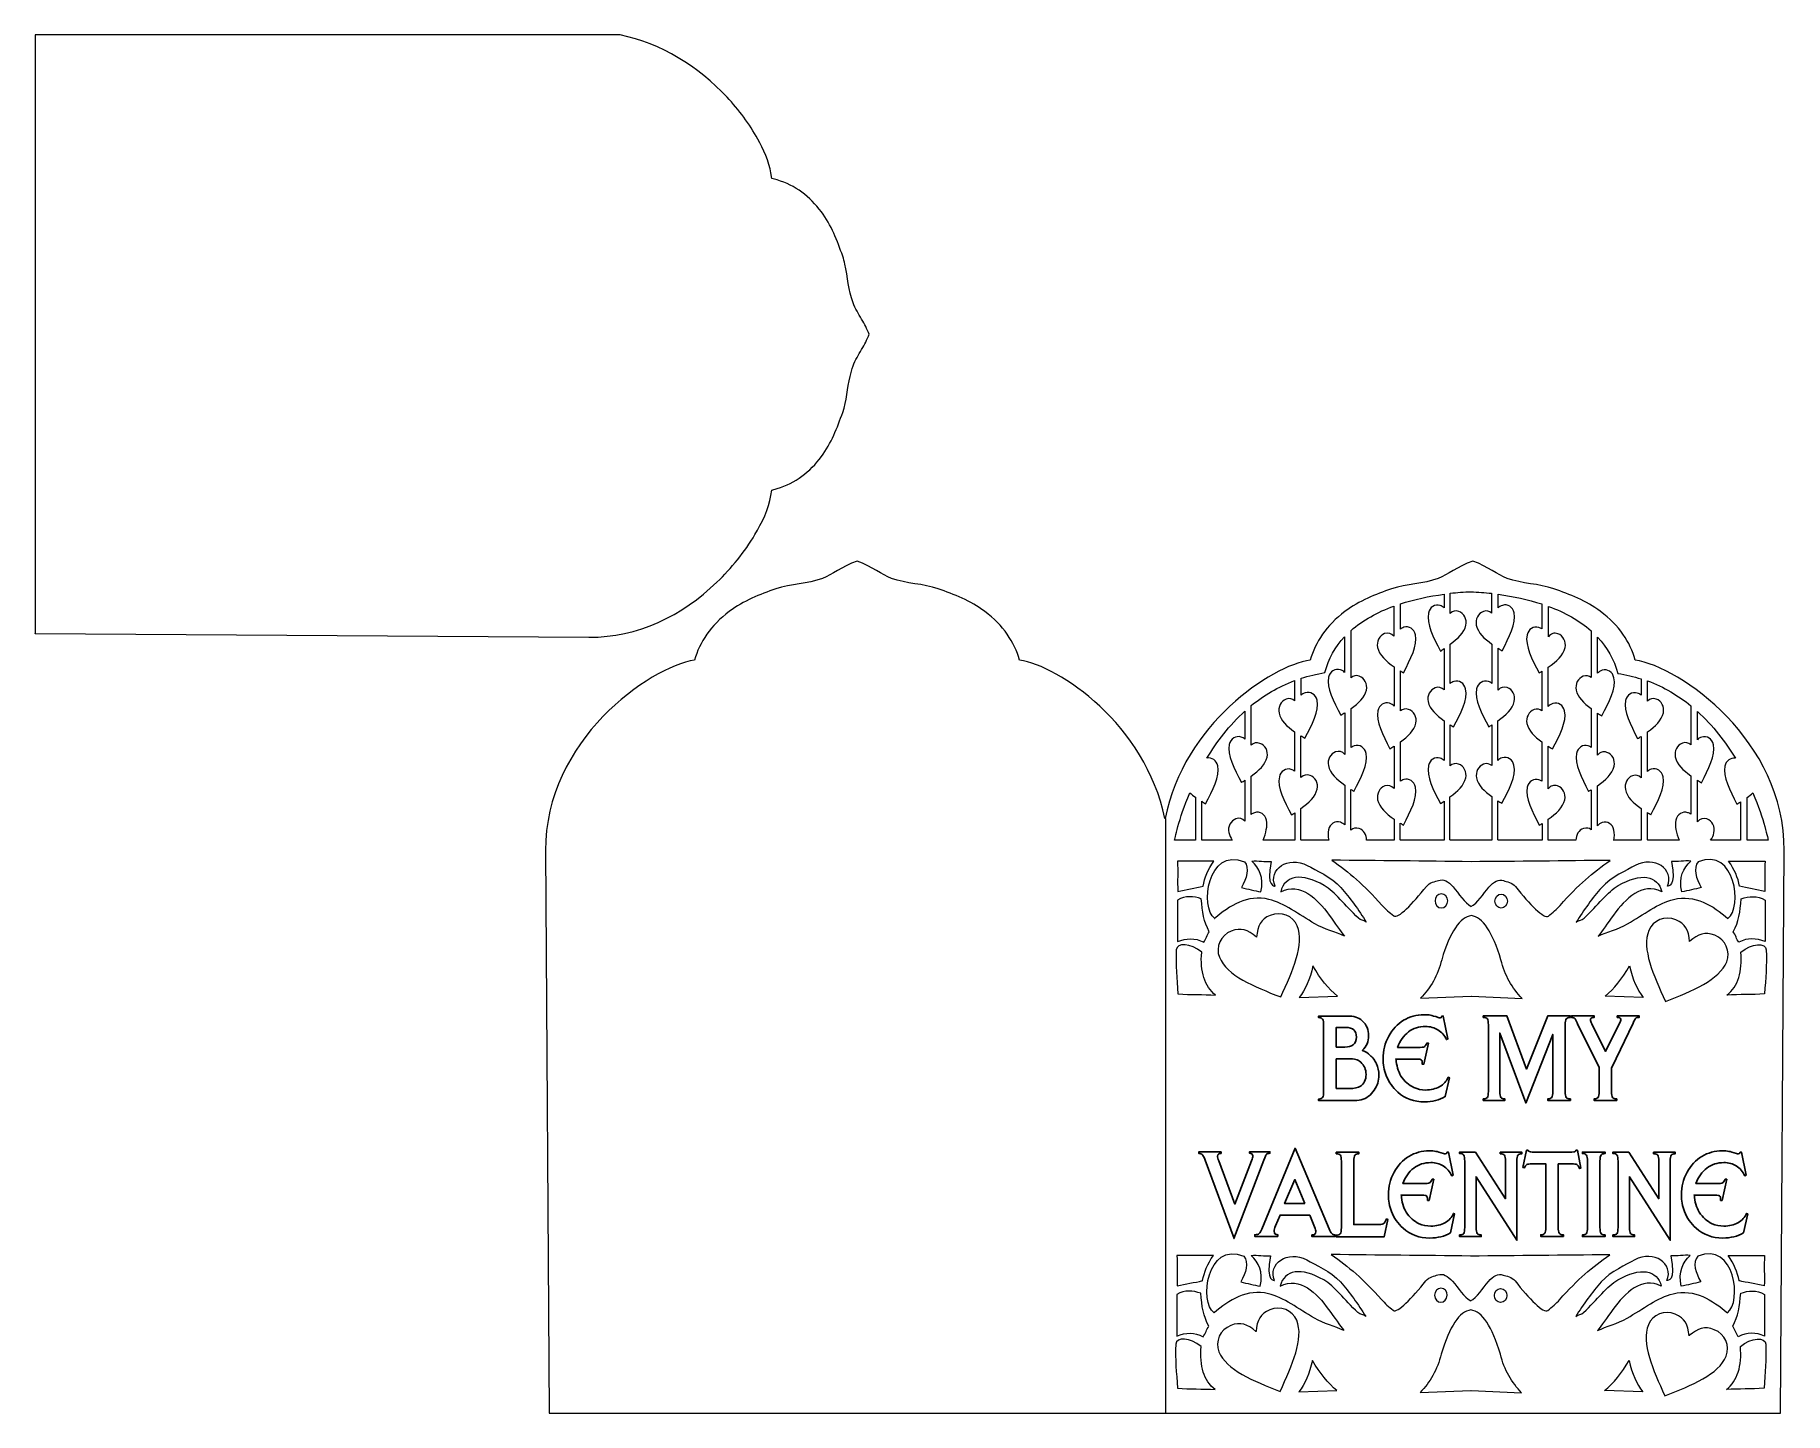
# Model space of a CAD drawing. Header units: centimetres. Extents: x -13.3 to 12.8, y -10.3 to 10.3.
import ezdxf

# ---------------------------------------------------------------- set-up
doc = ezdxf.new("R2010")
doc.units = ezdxf.units.CM
doc.header["$MEASUREMENT"] = 0
doc.layers.add('Layer 1', color=7, linetype='Continuous')

msp = doc.modelspace()

# ---------------------------------------------------------------- linework, layer by layer
at = {"layer": 'Layer 1', "color": 250, "lineweight": 18}
msp.add_open_spline([(-13.3223, 1.33858), (-13.3223, 1.33858), (-13.3223, 5.70484), (-13.3223, 5.70484), (-13.3223, 5.70484), (-13.3223, 5.70484), (-13.3223, 10.26668), (-13.3223, 10.26668), (-13.3223, 10.26668), (-13.3223, 10.26668), (-4.59994, 10.26668), (-4.59994, 10.26668), (-4.59994, 10.26668), (-3.98272, 10.13968), (-3.43408, 9.79932), (-3.00482, 9.33958), (-3.00482, 9.33958), (-2.82956, 9.15162), (-2.66954, 8.93826), (-2.54508, 8.71474), (-2.54508, 8.71474), (-2.4638, 8.56742), (-2.3749, 8.37692), (-2.3495, 8.20928), (-2.3495, 8.20928), (-2.3495, 8.20928), (-2.3368, 8.128), (-2.3368, 8.128), (-2.3368, 8.128), (-2.3368, 8.128), (-2.25806, 8.10514), (-2.25806, 8.10514), (-2.25806, 8.10514), (-1.9812, 8.0264), (-1.77038, 7.85622), (-1.59766, 7.63016), (-1.59766, 7.63016), (-1.45034, 7.43458), (-1.36144, 7.19836), (-1.28016, 6.96976), (-1.28016, 6.96976), (-1.26746, 6.93166), (-1.25476, 6.89102), (-1.24714, 6.85038), (-1.24714, 6.85038), (-1.20396, 6.65734), (-1.19634, 6.4643), (-1.12522, 6.2738), (-1.12522, 6.2738), (-1.0922, 6.18744), (-1.04394, 6.1087), (-0.99822, 6.02996), (-0.99822, 6.02996), (-0.95504, 5.9563), (-0.91694, 5.88264), (-0.88392, 5.8039), (-0.88392, 5.8039), (-0.91694, 5.72516), (-0.95504, 5.6515), (-0.99822, 5.57784), (-0.99822, 5.57784), (-1.04394, 5.4991), (-1.0922, 5.42036), (-1.12522, 5.334), (-1.12522, 5.334), (-1.14554, 5.2832), (-1.15824, 5.22986), (-1.17094, 5.17652), (-1.17094, 5.17652), (-1.21158, 5.00126), (-1.2192, 4.80822), (-1.28016, 4.64058), (-1.28016, 4.64058), (-1.36144, 4.41198), (-1.45034, 4.17576), (-1.59766, 3.98018), (-1.59766, 3.98018), (-1.76784, 3.75412), (-1.9812, 3.58394), (-2.25806, 3.5052), (-2.25806, 3.5052), (-2.25806, 3.5052), (-2.3368, 3.48234), (-2.3368, 3.48234), (-2.3368, 3.48234), (-2.3368, 3.48234), (-2.3495, 3.40106), (-2.3495, 3.40106), (-2.3495, 3.40106), (-2.37998, 3.20802), (-2.4892, 2.9845), (-2.58826, 2.81686), (-2.58826, 2.81686), (-2.74066, 2.55778), (-2.93878, 2.31648), (-3.15468, 2.1082), (-3.15468, 2.1082), (-3.67538, 1.60782), (-4.33324, 1.2827), (-5.06476, 1.28778), (-5.06476, 1.28778), (-5.06476, 1.28778), (-13.3223, 1.34112), (-13.3223, 1.34112), (-13.3223, 1.34112), (-13.3223, 1.34112), (-13.3223, 1.33858), (-13.3223, 1.33858)], degree=3, knots=[0, 0, 0, 0, 0.03571429, 0.03571429, 0.03571429, 0.03571429, 0.07142857, 0.07142857, 0.07142857, 0.07142857, 0.10714286, 0.10714286, 0.10714286, 0.10714286, 0.14285714, 0.14285714, 0.14285714, 0.14285714, 0.17857143, 0.17857143, 0.17857143, 0.17857143, 0.21428571, 0.21428571, 0.21428571, 0.21428571, 0.25, 0.25, 0.25, 0.25, 0.28571429, 0.28571429, 0.28571429, 0.28571429, 0.32142857, 0.32142857, 0.32142857, 0.32142857, 0.35714286, 0.35714286, 0.35714286, 0.35714286, 0.39285714, 0.39285714, 0.39285714, 0.39285714, 0.42857143, 0.42857143, 0.42857143, 0.42857143, 0.46428571, 0.46428571, 0.46428571, 0.46428571, 0.5, 0.5, 0.5, 0.5, 0.53571429, 0.53571429, 0.53571429, 0.53571429, 0.57142857, 0.57142857, 0.57142857, 0.57142857, 0.60714286, 0.60714286, 0.60714286, 0.60714286, 0.64285714, 0.64285714, 0.64285714, 0.64285714, 0.67857143, 0.67857143, 0.67857143, 0.67857143, 0.71428571, 0.71428571, 0.71428571, 0.71428571, 0.75, 0.75, 0.75, 0.75, 0.78571429, 0.78571429, 0.78571429, 0.78571429, 0.82142857, 0.82142857, 0.82142857, 0.82142857, 0.85714286, 0.85714286, 0.85714286, 0.85714286, 0.89285714, 0.89285714, 0.89285714, 0.89285714, 0.92857143, 0.92857143, 0.92857143, 0.92857143, 1, 1, 1, 1], dxfattribs=at)
at = {"layer": 'Layer 1', "color": 242, "lineweight": 18}
for points, knots in [([(3.52552, -1.41478), (3.80746, -0.01016), (5.10032, 0.85852), (5.6896, 0.94742), (5.6896, 0.94742), (5.7658, 1.21412), (5.92836, 1.4605), (6.2103, 1.67386), (6.2103, 1.67386), (6.42112, 1.83134), (6.66496, 1.92532), (6.90372, 2.00914), (6.90372, 2.00914), (7.12978, 2.08788), (7.37362, 2.08026), (7.59714, 2.16408), (7.59714, 2.16408), (7.747, 2.21996), (7.874, 2.3368), (8.11276, 2.42316), (8.11276, 2.42316), (8.34898, 2.3368), (8.47598, 2.21996), (8.62838, 2.16408), (8.62838, 2.16408), (8.8519, 2.08026), (9.09828, 2.09042), (9.3218, 2.00914), (9.3218, 2.00914), (9.5631, 1.92532), (9.80694, 1.83134), (10.01522, 1.67386), (10.01522, 1.67386), (10.29716, 1.4605), (10.45972, 1.21666), (10.53592, 0.94742), (10.53592, 0.94742), (11.20394, 0.84582), (12.76858, -0.25146), (12.75588, -1.89484), (12.75588, -1.89484), (12.75588, -1.89484), (12.70254, -10.27938), (12.70254, -10.27938), (12.70254, -10.27938), (12.70254, -10.27938), (8.21182, -10.27938), (8.21182, -10.27938), (8.21182, -10.27938), (8.21182, -10.27938), (3.52298, -10.27938), (3.52298, -10.27938), (3.52298, -10.27938), (3.52298, -10.27938), (-1.16586, -10.27938), (-1.16586, -10.27938), (-1.16586, -10.27938), (-1.16586, -10.27938), (-5.65658, -10.27938), (-5.65658, -10.27938), (-5.65658, -10.27938), (-5.65658, -10.27938), (-5.70992, -1.89484), (-5.70992, -1.89484), (-5.70992, -1.89484), (-5.72262, -0.25146), (-4.15798, 0.84328), (-3.48996, 0.94742), (-3.48996, 0.94742), (-3.41376, 1.21412), (-3.2512, 1.4605), (-2.96926, 1.67386), (-2.96926, 1.67386), (-2.75844, 1.83134), (-2.5146, 1.92532), (-2.27584, 2.00914), (-2.27584, 2.00914), (-2.04978, 2.08788), (-1.80594, 2.08026), (-1.58242, 2.16408), (-1.58242, 2.16408), (-1.43256, 2.21996), (-1.30556, 2.3368), (-1.0668, 2.42316), (-1.0668, 2.42316), (-0.83058, 2.3368), (-0.70358, 2.21996), (-0.55118, 2.16408), (-0.55118, 2.16408), (-0.32766, 2.08026), (-0.08128, 2.09042), (0.14224, 2.00914), (0.14224, 2.00914), (0.38354, 1.92532), (0.62738, 1.83134), (0.83566, 1.67386), (0.83566, 1.67386), (1.1176, 1.4605), (1.28016, 1.21666), (1.35636, 0.94742), (1.35636, 0.94742), (1.94564, 0.85598), (3.2385, -0.0127), (3.52044, -1.41478), (3.52044, -1.41478), (3.52044, -1.41478), (3.52552, -1.41478), (3.52552, -1.41478)], [0, 0, 0, 0, 0.03571429, 0.03571429, 0.03571429, 0.03571429, 0.07142857, 0.07142857, 0.07142857, 0.07142857, 0.10714286, 0.10714286, 0.10714286, 0.10714286, 0.14285714, 0.14285714, 0.14285714, 0.14285714, 0.17857143, 0.17857143, 0.17857143, 0.17857143, 0.21428571, 0.21428571, 0.21428571, 0.21428571, 0.25, 0.25, 0.25, 0.25, 0.28571429, 0.28571429, 0.28571429, 0.28571429, 0.32142857, 0.32142857, 0.32142857, 0.32142857, 0.35714286, 0.35714286, 0.35714286, 0.35714286, 0.39285714, 0.39285714, 0.39285714, 0.39285714, 0.42857143, 0.42857143, 0.42857143, 0.42857143, 0.46428571, 0.46428571, 0.46428571, 0.46428571, 0.5, 0.5, 0.5, 0.5, 0.53571429, 0.53571429, 0.53571429, 0.53571429, 0.57142857, 0.57142857, 0.57142857, 0.57142857, 0.60714286, 0.60714286, 0.60714286, 0.60714286, 0.64285714, 0.64285714, 0.64285714, 0.64285714, 0.67857143, 0.67857143, 0.67857143, 0.67857143, 0.71428571, 0.71428571, 0.71428571, 0.71428571, 0.75, 0.75, 0.75, 0.75, 0.78571429, 0.78571429, 0.78571429, 0.78571429, 0.82142857, 0.82142857, 0.82142857, 0.82142857, 0.85714286, 0.85714286, 0.85714286, 0.85714286, 0.89285714, 0.89285714, 0.89285714, 0.89285714, 0.92857143, 0.92857143, 0.92857143, 0.92857143, 1, 1, 1, 1]), ([(7.0358, -1.73736), (7.0358, -1.73736), (7.68604, -1.73736), (7.68604, -1.73736), (7.68604, -1.73736), (7.68604, -1.73736), (7.68604, -1.15824), (7.68604, -1.15824), (7.68604, -1.15824), (7.66826, -1.17094), (7.65048, -1.1811), (7.6327, -1.1938), (7.6327, -1.1938), (7.52602, -0.98806), (7.41934, -0.78486), (7.45236, -0.62738), (7.45236, -0.62738), (7.47014, -0.54102), (7.55142, -0.49022), (7.62762, -0.51562), (7.62762, -0.51562), (7.65048, -0.52324), (7.6708, -0.53594), (7.68604, -0.54864), (7.68604, -0.54864), (7.68604, -0.54864), (7.68604, 0.04318), (7.68604, 0.04318), (7.68604, 0.04318), (7.5692, 0.12446), (7.47268, 0.21336), (7.44728, 0.32766), (7.44728, 0.32766), (7.4295, 0.41402), (7.47522, 0.50546), (7.55396, 0.5334), (7.55396, 0.5334), (7.6073, 0.55118), (7.6454, 0.53848), (7.68604, 0.50292), (7.68604, 0.50292), (7.68604, 0.50292), (7.68604, 1.1176), (7.68604, 1.1176), (7.68604, 1.1176), (7.66826, 1.1049), (7.65048, 1.09474), (7.6327, 1.08204), (7.6327, 1.08204), (7.52602, 1.28778), (7.41934, 1.49098), (7.45236, 1.64846), (7.45236, 1.64846), (7.47014, 1.73482), (7.55142, 1.78562), (7.62762, 1.76022), (7.62762, 1.76022), (7.65048, 1.7526), (7.6708, 1.7399), (7.68604, 1.7272), (7.68604, 1.7272), (7.68604, 1.7272), (7.68604, 1.92786), (7.68604, 1.92786), (7.68604, 1.92786), (7.45998, 1.89992), (7.239, 1.85166), (7.0358, 1.78562), (7.0358, 1.78562), (7.0358, 1.78562), (7.0358, 1.4097), (7.0358, 1.4097), (7.0358, 1.4097), (7.0485, 1.41986), (7.06374, 1.42748), (7.08406, 1.4351), (7.08406, 1.4351), (7.1628, 1.4605), (7.24154, 1.4097), (7.25932, 1.32334), (7.25932, 1.32334), (7.29488, 1.16586), (7.18566, 0.96012), (7.07898, 0.75692), (7.07898, 0.75692), (7.06374, 0.76708), (7.0485, 0.7747), (7.0358, 0.78486), (7.0358, 0.78486), (7.0358, 0.78486), (7.0358, 0.18796), (7.0358, 0.18796), (7.0358, 0.18796), (7.07136, 0.21844), (7.10692, 0.22606), (7.15772, 0.21082), (7.15772, 0.21082), (7.23646, 0.18542), (7.28472, 0.09398), (7.2644, 0.00508), (7.2644, 0.00508), (7.24154, -0.10414), (7.14756, -0.19304), (7.0358, -0.27178), (7.0358, -0.27178), (7.0358, -0.27178), (7.0358, -0.86106), (7.0358, -0.86106), (7.0358, -0.86106), (7.0485, -0.8509), (7.06628, -0.84074), (7.08406, -0.83566), (7.08406, -0.83566), (7.1628, -0.81026), (7.24154, -0.86106), (7.25932, -0.94742), (7.25932, -0.94742), (7.29488, -1.1049), (7.18566, -1.31064), (7.07898, -1.51384), (7.07898, -1.51384), (7.06374, -1.50368), (7.0485, -1.49352), (7.03326, -1.4859), (7.03326, -1.4859), (7.03326, -1.4859), (7.03326, -1.73482), (7.03326, -1.73482), (7.03326, -1.73482), (7.03326, -1.73482), (7.0358, -1.73736), (7.0358, -1.73736)], [0, 0, 0, 0, 0.02941176, 0.02941176, 0.02941176, 0.02941176, 0.05882353, 0.05882353, 0.05882353, 0.05882353, 0.08823529, 0.08823529, 0.08823529, 0.08823529, 0.11764706, 0.11764706, 0.11764706, 0.11764706, 0.14705882, 0.14705882, 0.14705882, 0.14705882, 0.17647059, 0.17647059, 0.17647059, 0.17647059, 0.20588235, 0.20588235, 0.20588235, 0.20588235, 0.23529412, 0.23529412, 0.23529412, 0.23529412, 0.26470588, 0.26470588, 0.26470588, 0.26470588, 0.29411765, 0.29411765, 0.29411765, 0.29411765, 0.32352941, 0.32352941, 0.32352941, 0.32352941, 0.35294118, 0.35294118, 0.35294118, 0.35294118, 0.38235294, 0.38235294, 0.38235294, 0.38235294, 0.41176471, 0.41176471, 0.41176471, 0.41176471, 0.44117647, 0.44117647, 0.44117647, 0.44117647, 0.47058824, 0.47058824, 0.47058824, 0.47058824, 0.5, 0.5, 0.5, 0.5, 0.52941176, 0.52941176, 0.52941176, 0.52941176, 0.55882353, 0.55882353, 0.55882353, 0.55882353, 0.58823529, 0.58823529, 0.58823529, 0.58823529, 0.61764706, 0.61764706, 0.61764706, 0.61764706, 0.64705882, 0.64705882, 0.64705882, 0.64705882, 0.67647059, 0.67647059, 0.67647059, 0.67647059, 0.70588235, 0.70588235, 0.70588235, 0.70588235, 0.73529412, 0.73529412, 0.73529412, 0.73529412, 0.76470588, 0.76470588, 0.76470588, 0.76470588, 0.79411765, 0.79411765, 0.79411765, 0.79411765, 0.82352941, 0.82352941, 0.82352941, 0.82352941, 0.85294118, 0.85294118, 0.85294118, 0.85294118, 0.88235294, 0.88235294, 0.88235294, 0.88235294, 0.91176471, 0.91176471, 0.91176471, 0.91176471, 0.94117647, 0.94117647, 0.94117647, 0.94117647, 1, 1, 1, 1]), ([(7.78256, -1.73736), (7.78256, -1.73736), (8.39978, -1.73736), (8.39978, -1.73736), (8.39978, -1.73736), (8.39978, -1.73736), (8.39978, -1.08966), (8.39978, -1.08966), (8.39978, -1.08966), (8.28548, -1.00838), (8.19404, -0.92202), (8.16864, -0.81026), (8.16864, -0.81026), (8.15086, -0.7239), (8.19658, -0.63246), (8.27532, -0.60452), (8.27532, -0.60452), (8.32612, -0.58674), (8.36168, -0.5969), (8.39724, -0.62738), (8.39724, -0.62738), (8.39724, -0.62738), (8.39724, -0.02032), (8.39724, -0.02032), (8.39724, -0.02032), (8.382, -0.03048), (8.36676, -0.04064), (8.35152, -0.0508), (8.35152, -0.0508), (8.24484, 0.15494), (8.13816, 0.35814), (8.17118, 0.51562), (8.17118, 0.51562), (8.18896, 0.60198), (8.27024, 0.65278), (8.34644, 0.62738), (8.34644, 0.62738), (8.36676, 0.61976), (8.382, 0.61214), (8.39724, 0.59944), (8.39724, 0.59944), (8.39724, 0.59944), (8.39724, 1.18618), (8.39724, 1.18618), (8.39724, 1.18618), (8.28294, 1.26746), (8.1915, 1.35382), (8.1661, 1.46558), (8.1661, 1.46558), (8.14832, 1.55194), (8.19404, 1.64338), (8.27278, 1.67132), (8.27278, 1.67132), (8.32358, 1.6891), (8.35914, 1.67894), (8.3947, 1.64846), (8.3947, 1.64846), (8.3947, 1.64846), (8.3947, 1.9431), (8.3947, 1.9431), (8.3947, 1.9431), (8.2931, 1.95326), (8.1915, 1.96088), (8.08736, 1.96596), (8.08736, 1.96596), (7.98322, 1.96342), (7.87908, 1.9558), (7.77748, 1.9431), (7.77748, 1.9431), (7.77748, 1.9431), (7.77748, 1.64338), (7.77748, 1.64338), (7.77748, 1.64338), (7.81558, 1.67894), (7.85368, 1.6891), (7.90448, 1.67132), (7.90448, 1.67132), (7.98322, 1.64592), (8.03148, 1.55448), (8.01116, 1.46558), (8.01116, 1.46558), (7.98576, 1.35382), (7.89178, 1.26492), (7.77494, 1.18364), (7.77494, 1.18364), (7.77494, 1.18364), (7.77494, 0.5969), (7.77494, 0.5969), (7.77494, 0.5969), (7.79018, 0.6096), (7.80796, 0.61976), (7.83082, 0.62738), (7.83082, 0.62738), (7.90956, 0.65278), (7.9883, 0.60198), (8.00608, 0.51562), (8.00608, 0.51562), (8.04164, 0.35814), (7.93242, 0.1524), (7.82574, -0.0508), (7.82574, -0.0508), (7.80796, -0.04064), (7.79018, -0.02794), (7.77494, -0.01778), (7.77494, -0.01778), (7.77494, -0.01778), (7.77494, -0.63246), (7.77494, -0.63246), (7.77494, -0.63246), (7.81304, -0.5969), (7.85114, -0.58674), (7.90194, -0.60452), (7.90194, -0.60452), (7.98068, -0.62992), (8.02894, -0.72136), (8.00862, -0.81026), (8.00862, -0.81026), (7.98322, -0.92202), (7.88924, -1.01092), (7.7724, -1.0922), (7.7724, -1.0922), (7.7724, -1.0922), (7.7724, -1.73482), (7.7724, -1.73482), (7.7724, -1.73482), (7.7724, -1.73482), (7.78256, -1.73736), (7.78256, -1.73736)], [0, 0, 0, 0, 0.03030303, 0.03030303, 0.03030303, 0.03030303, 0.06060606, 0.06060606, 0.06060606, 0.06060606, 0.09090909, 0.09090909, 0.09090909, 0.09090909, 0.12121212, 0.12121212, 0.12121212, 0.12121212, 0.15151515, 0.15151515, 0.15151515, 0.15151515, 0.18181818, 0.18181818, 0.18181818, 0.18181818, 0.21212121, 0.21212121, 0.21212121, 0.21212121, 0.24242424, 0.24242424, 0.24242424, 0.24242424, 0.27272727, 0.27272727, 0.27272727, 0.27272727, 0.3030303, 0.3030303, 0.3030303, 0.3030303, 0.33333333, 0.33333333, 0.33333333, 0.33333333, 0.36363636, 0.36363636, 0.36363636, 0.36363636, 0.39393939, 0.39393939, 0.39393939, 0.39393939, 0.42424242, 0.42424242, 0.42424242, 0.42424242, 0.45454545, 0.45454545, 0.45454545, 0.45454545, 0.48484848, 0.48484848, 0.48484848, 0.48484848, 0.51515152, 0.51515152, 0.51515152, 0.51515152, 0.54545455, 0.54545455, 0.54545455, 0.54545455, 0.57575758, 0.57575758, 0.57575758, 0.57575758, 0.60606061, 0.60606061, 0.60606061, 0.60606061, 0.63636364, 0.63636364, 0.63636364, 0.63636364, 0.66666667, 0.66666667, 0.66666667, 0.66666667, 0.6969697, 0.6969697, 0.6969697, 0.6969697, 0.72727273, 0.72727273, 0.72727273, 0.72727273, 0.75757576, 0.75757576, 0.75757576, 0.75757576, 0.78787879, 0.78787879, 0.78787879, 0.78787879, 0.81818182, 0.81818182, 0.81818182, 0.81818182, 0.84848485, 0.84848485, 0.84848485, 0.84848485, 0.87878788, 0.87878788, 0.87878788, 0.87878788, 0.90909091, 0.90909091, 0.90909091, 0.90909091, 0.93939394, 0.93939394, 0.93939394, 0.93939394, 1, 1, 1, 1]), ([(8.4963, -1.73736), (8.4963, -1.73736), (9.14654, -1.73736), (9.14654, -1.73736), (9.14654, -1.73736), (9.14654, -1.73736), (9.14654, -1.49098), (9.14654, -1.49098), (9.14654, -1.49098), (9.13384, -1.4986), (9.1186, -1.50876), (9.1059, -1.51638), (9.1059, -1.51638), (8.99922, -1.31064), (8.89254, -1.10744), (8.92556, -0.94996), (8.92556, -0.94996), (8.94334, -0.8636), (9.02462, -0.8128), (9.10082, -0.8382), (9.10082, -0.8382), (9.1186, -0.84328), (9.1313, -0.8509), (9.144, -0.86106), (9.144, -0.86106), (9.144, -0.86106), (9.144, -0.27178), (9.144, -0.27178), (9.144, -0.27178), (9.03224, -0.19304), (8.94334, -0.10668), (8.92048, 0.00254), (8.92048, 0.00254), (8.9027, 0.0889), (8.94842, 0.18034), (9.02716, 0.20828), (9.02716, 0.20828), (9.07542, 0.22352), (9.11098, 0.2159), (9.144, 0.1905), (9.144, 0.1905), (9.144, 0.1905), (9.144, 0.77978), (9.144, 0.77978), (9.144, 0.77978), (9.1313, 0.77216), (9.1186, 0.762), (9.10336, 0.75438), (9.10336, 0.75438), (8.99668, 0.96012), (8.89, 1.16332), (8.92302, 1.3208), (8.92302, 1.3208), (8.9408, 1.40716), (9.02208, 1.45796), (9.09828, 1.43256), (9.09828, 1.43256), (9.11606, 1.42748), (9.12876, 1.41986), (9.14146, 1.41224), (9.14146, 1.41224), (9.14146, 1.41224), (9.14146, 1.78308), (9.14146, 1.78308), (9.14146, 1.78308), (8.93826, 1.84912), (8.71982, 1.89738), (8.49122, 1.92786), (8.49122, 1.92786), (8.49122, 1.92786), (8.49122, 1.72466), (8.49122, 1.72466), (8.49122, 1.72466), (8.50646, 1.74244), (8.52678, 1.75514), (8.55472, 1.76276), (8.55472, 1.76276), (8.63346, 1.78816), (8.7122, 1.73736), (8.72998, 1.651), (8.72998, 1.651), (8.76554, 1.49352), (8.65632, 1.28778), (8.54964, 1.08458), (8.54964, 1.08458), (8.52932, 1.09728), (8.509, 1.10998), (8.49122, 1.12268), (8.49122, 1.12268), (8.49122, 1.12268), (8.49122, 0.50038), (8.49122, 0.50038), (8.49122, 0.50038), (8.53186, 0.54102), (8.56996, 0.55372), (8.62584, 0.53594), (8.62584, 0.53594), (8.70458, 0.51054), (8.75284, 0.4191), (8.73252, 0.3302), (8.73252, 0.3302), (8.70712, 0.2159), (8.60806, 0.127), (8.48868, 0.04318), (8.48868, 0.04318), (8.48868, 0.04318), (8.48868, -0.54864), (8.48868, -0.54864), (8.48868, -0.54864), (8.50392, -0.53086), (8.52424, -0.51816), (8.55218, -0.51054), (8.55218, -0.51054), (8.63092, -0.48514), (8.70966, -0.53594), (8.72744, -0.6223), (8.72744, -0.6223), (8.763, -0.77978), (8.65378, -0.98552), (8.5471, -1.18872), (8.5471, -1.18872), (8.52678, -1.17602), (8.50646, -1.16332), (8.48868, -1.15062), (8.48868, -1.15062), (8.48868, -1.15062), (8.48868, -1.73228), (8.48868, -1.73228), (8.48868, -1.73228), (8.48868, -1.73228), (8.4963, -1.73736), (8.4963, -1.73736)], [0, 0, 0, 0, 0.02941176, 0.02941176, 0.02941176, 0.02941176, 0.05882353, 0.05882353, 0.05882353, 0.05882353, 0.08823529, 0.08823529, 0.08823529, 0.08823529, 0.11764706, 0.11764706, 0.11764706, 0.11764706, 0.14705882, 0.14705882, 0.14705882, 0.14705882, 0.17647059, 0.17647059, 0.17647059, 0.17647059, 0.20588235, 0.20588235, 0.20588235, 0.20588235, 0.23529412, 0.23529412, 0.23529412, 0.23529412, 0.26470588, 0.26470588, 0.26470588, 0.26470588, 0.29411765, 0.29411765, 0.29411765, 0.29411765, 0.32352941, 0.32352941, 0.32352941, 0.32352941, 0.35294118, 0.35294118, 0.35294118, 0.35294118, 0.38235294, 0.38235294, 0.38235294, 0.38235294, 0.41176471, 0.41176471, 0.41176471, 0.41176471, 0.44117647, 0.44117647, 0.44117647, 0.44117647, 0.47058824, 0.47058824, 0.47058824, 0.47058824, 0.5, 0.5, 0.5, 0.5, 0.52941176, 0.52941176, 0.52941176, 0.52941176, 0.55882353, 0.55882353, 0.55882353, 0.55882353, 0.58823529, 0.58823529, 0.58823529, 0.58823529, 0.61764706, 0.61764706, 0.61764706, 0.61764706, 0.64705882, 0.64705882, 0.64705882, 0.64705882, 0.67647059, 0.67647059, 0.67647059, 0.67647059, 0.70588235, 0.70588235, 0.70588235, 0.70588235, 0.73529412, 0.73529412, 0.73529412, 0.73529412, 0.76470588, 0.76470588, 0.76470588, 0.76470588, 0.79411765, 0.79411765, 0.79411765, 0.79411765, 0.82352941, 0.82352941, 0.82352941, 0.82352941, 0.85294118, 0.85294118, 0.85294118, 0.85294118, 0.88235294, 0.88235294, 0.88235294, 0.88235294, 0.91176471, 0.91176471, 0.91176471, 0.91176471, 0.94117647, 0.94117647, 0.94117647, 0.94117647, 1, 1, 1, 1]), ([(6.53542, -1.73736), (6.53542, -1.73736), (6.93928, -1.73736), (6.93928, -1.73736), (6.93928, -1.73736), (6.93928, -1.73736), (6.93928, -1.42494), (6.93928, -1.42494), (6.93928, -1.42494), (6.8199, -1.34112), (6.72084, -1.25222), (6.69544, -1.13538), (6.69544, -1.13538), (6.67766, -1.04902), (6.72338, -0.95758), (6.80212, -0.92964), (6.80212, -0.92964), (6.858, -0.91186), (6.89864, -0.92456), (6.93928, -0.96774), (6.93928, -0.96774), (6.93928, -0.96774), (6.93928, -0.33782), (6.93928, -0.33782), (6.93928, -0.33782), (6.91896, -0.35052), (6.89864, -0.36322), (6.87832, -0.37592), (6.87832, -0.37592), (6.77164, -0.17018), (6.66496, 0.03302), (6.69798, 0.1905), (6.69798, 0.1905), (6.71576, 0.27686), (6.79704, 0.32766), (6.87324, 0.30226), (6.87324, 0.30226), (6.90118, 0.2921), (6.9215, 0.2794), (6.93928, 0.26162), (6.93928, 0.26162), (6.93928, 0.26162), (6.93928, 0.84582), (6.93928, 0.84582), (6.93928, 0.84582), (6.8199, 0.92964), (6.7183, 1.01854), (6.6929, 1.13538), (6.6929, 1.13538), (6.67512, 1.22174), (6.72084, 1.31318), (6.79958, 1.34112), (6.79958, 1.34112), (6.858, 1.3589), (6.8961, 1.3462), (6.93674, 1.30302), (6.93674, 1.30302), (6.93674, 1.30302), (6.93674, 1.7526), (6.93674, 1.7526), (6.93674, 1.7526), (6.69036, 1.66116), (6.47446, 1.54178), (6.2992, 1.38684), (6.2992, 1.38684), (6.2992, 1.38684), (6.2992, 0.68326), (6.2992, 0.68326), (6.2992, 0.68326), (6.33476, 0.71374), (6.37032, 0.7239), (6.42112, 0.70612), (6.42112, 0.70612), (6.49986, 0.68072), (6.54812, 0.58928), (6.5278, 0.50038), (6.5278, 0.50038), (6.50494, 0.39116), (6.41096, 0.30226), (6.2992, 0.22352), (6.2992, 0.22352), (6.2992, 0.22352), (6.2992, -0.35814), (6.2992, -0.35814), (6.2992, -0.35814), (6.3119, -0.34798), (6.32968, -0.33782), (6.34746, -0.33274), (6.34746, -0.33274), (6.4262, -0.30734), (6.50494, -0.35814), (6.52272, -0.4445), (6.52272, -0.4445), (6.55828, -0.60198), (6.44906, -0.80772), (6.34238, -1.01092), (6.34238, -1.01092), (6.32714, -1.00076), (6.3119, -0.99314), (6.29666, -0.98298), (6.29666, -0.98298), (6.29666, -0.98298), (6.29666, -1.5875), (6.29666, -1.5875), (6.29666, -1.5875), (6.33222, -1.55702), (6.36778, -1.5494), (6.41858, -1.56464), (6.41858, -1.56464), (6.48716, -1.5875), (6.53288, -1.66116), (6.53034, -1.73736), (6.53034, -1.73736), (6.53034, -1.73736), (6.53542, -1.73736), (6.53542, -1.73736)], [0, 0, 0, 0, 0.03333333, 0.03333333, 0.03333333, 0.03333333, 0.06666667, 0.06666667, 0.06666667, 0.06666667, 0.1, 0.1, 0.1, 0.1, 0.13333333, 0.13333333, 0.13333333, 0.13333333, 0.16666667, 0.16666667, 0.16666667, 0.16666667, 0.2, 0.2, 0.2, 0.2, 0.23333333, 0.23333333, 0.23333333, 0.23333333, 0.26666667, 0.26666667, 0.26666667, 0.26666667, 0.3, 0.3, 0.3, 0.3, 0.33333333, 0.33333333, 0.33333333, 0.33333333, 0.36666667, 0.36666667, 0.36666667, 0.36666667, 0.4, 0.4, 0.4, 0.4, 0.43333333, 0.43333333, 0.43333333, 0.43333333, 0.46666667, 0.46666667, 0.46666667, 0.46666667, 0.5, 0.5, 0.5, 0.5, 0.53333333, 0.53333333, 0.53333333, 0.53333333, 0.56666667, 0.56666667, 0.56666667, 0.56666667, 0.6, 0.6, 0.6, 0.6, 0.63333333, 0.63333333, 0.63333333, 0.63333333, 0.66666667, 0.66666667, 0.66666667, 0.66666667, 0.7, 0.7, 0.7, 0.7, 0.73333333, 0.73333333, 0.73333333, 0.73333333, 0.76666667, 0.76666667, 0.76666667, 0.76666667, 0.8, 0.8, 0.8, 0.8, 0.83333333, 0.83333333, 0.83333333, 0.83333333, 0.86666667, 0.86666667, 0.86666667, 0.86666667, 0.9, 0.9, 0.9, 0.9, 0.93333333, 0.93333333, 0.93333333, 0.93333333, 1, 1, 1, 1]), ([(9.24306, -1.73736), (9.24306, -1.73736), (9.652, -1.73736), (9.652, -1.73736), (9.652, -1.73736), (9.64946, -1.66116), (9.69518, -1.5875), (9.76376, -1.56464), (9.76376, -1.56464), (9.81202, -1.5494), (9.84504, -1.55702), (9.8806, -1.58242), (9.8806, -1.58242), (9.8806, -1.58242), (9.8806, -0.98552), (9.8806, -0.98552), (9.8806, -0.98552), (9.8679, -0.99314), (9.8552, -1.0033), (9.83996, -1.01092), (9.83996, -1.01092), (9.73328, -0.80518), (9.6266, -0.60198), (9.65962, -0.4445), (9.65962, -0.4445), (9.6774, -0.35814), (9.75868, -0.30734), (9.83488, -0.33274), (9.83488, -0.33274), (9.85266, -0.33782), (9.86536, -0.34544), (9.87806, -0.3556), (9.87806, -0.3556), (9.87806, -0.3556), (9.87806, 0.22606), (9.87806, 0.22606), (9.87806, 0.22606), (9.7663, 0.3048), (9.6774, 0.39116), (9.65454, 0.50038), (9.65454, 0.50038), (9.63676, 0.58674), (9.68248, 0.67818), (9.76122, 0.70612), (9.76122, 0.70612), (9.80948, 0.72136), (9.84504, 0.71374), (9.87806, 0.68834), (9.87806, 0.68834), (9.87806, 0.68834), (9.87806, 1.3843), (9.87806, 1.3843), (9.87806, 1.3843), (9.7028, 1.5367), (9.4869, 1.65862), (9.24052, 1.74752), (9.24052, 1.74752), (9.24052, 1.74752), (9.24052, 1.2954), (9.24052, 1.2954), (9.24052, 1.2954), (9.2837, 1.34112), (9.32434, 1.3589), (9.38276, 1.33858), (9.38276, 1.33858), (9.4615, 1.31318), (9.50976, 1.22174), (9.48944, 1.13284), (9.48944, 1.13284), (9.46404, 1.016), (9.36244, 0.92456), (9.23798, 0.84074), (9.23798, 0.84074), (9.23798, 0.84074), (9.23798, 0.254), (9.23798, 0.254), (9.23798, 0.254), (9.25576, 0.27432), (9.27608, 0.28956), (9.30656, 0.29972), (9.30656, 0.29972), (9.3853, 0.32512), (9.46404, 0.27432), (9.48182, 0.18796), (9.48182, 0.18796), (9.51738, 0.03048), (9.40816, -0.17526), (9.30148, -0.37846), (9.30148, -0.37846), (9.27862, -0.36322), (9.2583, -0.35052), (9.23544, -0.33528), (9.23544, -0.33528), (9.23544, -0.33528), (9.23544, -0.97282), (9.23544, -0.97282), (9.23544, -0.97282), (9.27862, -0.9271), (9.31926, -0.91186), (9.37768, -0.92964), (9.37768, -0.92964), (9.45642, -0.95504), (9.50468, -1.04648), (9.48436, -1.13538), (9.48436, -1.13538), (9.45896, -1.25222), (9.35736, -1.34366), (9.23544, -1.42748), (9.23544, -1.42748), (9.23544, -1.42748), (9.23544, -1.73736), (9.23544, -1.73736), (9.23544, -1.73736), (9.23544, -1.73736), (9.24306, -1.73736), (9.24306, -1.73736)], [0, 0, 0, 0, 0.03333333, 0.03333333, 0.03333333, 0.03333333, 0.06666667, 0.06666667, 0.06666667, 0.06666667, 0.1, 0.1, 0.1, 0.1, 0.13333333, 0.13333333, 0.13333333, 0.13333333, 0.16666667, 0.16666667, 0.16666667, 0.16666667, 0.2, 0.2, 0.2, 0.2, 0.23333333, 0.23333333, 0.23333333, 0.23333333, 0.26666667, 0.26666667, 0.26666667, 0.26666667, 0.3, 0.3, 0.3, 0.3, 0.33333333, 0.33333333, 0.33333333, 0.33333333, 0.36666667, 0.36666667, 0.36666667, 0.36666667, 0.4, 0.4, 0.4, 0.4, 0.43333333, 0.43333333, 0.43333333, 0.43333333, 0.46666667, 0.46666667, 0.46666667, 0.46666667, 0.5, 0.5, 0.5, 0.5, 0.53333333, 0.53333333, 0.53333333, 0.53333333, 0.56666667, 0.56666667, 0.56666667, 0.56666667, 0.6, 0.6, 0.6, 0.6, 0.63333333, 0.63333333, 0.63333333, 0.63333333, 0.66666667, 0.66666667, 0.66666667, 0.66666667, 0.7, 0.7, 0.7, 0.7, 0.73333333, 0.73333333, 0.73333333, 0.73333333, 0.76666667, 0.76666667, 0.76666667, 0.76666667, 0.8, 0.8, 0.8, 0.8, 0.83333333, 0.83333333, 0.83333333, 0.83333333, 0.86666667, 0.86666667, 0.86666667, 0.86666667, 0.9, 0.9, 0.9, 0.9, 0.93333333, 0.93333333, 0.93333333, 0.93333333, 1, 1, 1, 1]), ([(5.55752, -1.73736), (5.55752, -1.73736), (5.96646, -1.73736), (5.96646, -1.73736), (5.96646, -1.73736), (5.95376, -1.68148), (5.95376, -1.63068), (5.96392, -1.58242), (5.96392, -1.58242), (5.9817, -1.49606), (6.06298, -1.44526), (6.13918, -1.47066), (6.13918, -1.47066), (6.16712, -1.48082), (6.18744, -1.49352), (6.20522, -1.5113), (6.20522, -1.5113), (6.20522, -1.5113), (6.20522, -0.91694), (6.20522, -0.91694), (6.20522, -0.91694), (6.08584, -0.83312), (5.98424, -0.74422), (5.96138, -0.62738), (5.96138, -0.62738), (5.9436, -0.54102), (5.98932, -0.44958), (6.06806, -0.42164), (6.06806, -0.42164), (6.12394, -0.40386), (6.16458, -0.41656), (6.20522, -0.45974), (6.20522, -0.45974), (6.20522, -0.45974), (6.20522, 0.16256), (6.20522, 0.16256), (6.20522, 0.16256), (6.1849, 0.14986), (6.16458, 0.13716), (6.14426, 0.12446), (6.14426, 0.12446), (6.03758, 0.3302), (5.9309, 0.5334), (5.96392, 0.69088), (5.96392, 0.69088), (5.9817, 0.77724), (6.06298, 0.82804), (6.13918, 0.80264), (6.13918, 0.80264), (6.16712, 0.79248), (6.18744, 0.77978), (6.20268, 0.762), (6.20268, 0.762), (6.20268, 0.762), (6.20268, 1.2954), (6.20268, 1.2954), (6.20268, 1.2954), (6.06298, 1.14554), (5.96138, 0.96774), (5.90804, 0.75946), (5.90804, 0.75946), (5.78358, 0.73914), (5.66674, 0.7112), (5.55498, 0.67564), (5.55498, 0.67564), (5.55498, 0.67564), (5.55498, 0.42164), (5.55498, 0.42164), (5.55498, 0.42164), (5.57022, 0.43942), (5.59054, 0.44958), (5.61594, 0.45974), (5.61594, 0.45974), (5.69468, 0.48514), (5.77342, 0.43434), (5.7912, 0.34798), (5.7912, 0.34798), (5.82676, 0.1905), (5.71754, -0.01524), (5.61086, -0.21844), (5.61086, -0.21844), (5.59054, -0.20574), (5.57276, -0.19304), (5.55244, -0.18034), (5.55244, -0.18034), (5.55244, -0.18034), (5.55244, -0.80518), (5.55244, -0.80518), (5.55244, -0.80518), (5.59308, -0.76708), (5.63118, -0.75184), (5.68706, -0.77216), (5.68706, -0.77216), (5.7658, -0.79756), (5.81406, -0.889), (5.79374, -0.9779), (5.79374, -0.9779), (5.76834, -1.0922), (5.67182, -1.1811), (5.55244, -1.26492), (5.55244, -1.26492), (5.55244, -1.26492), (5.55244, -1.73482), (5.55244, -1.73482), (5.55244, -1.73482), (5.55244, -1.73482), (5.55752, -1.73736), (5.55752, -1.73736)], [0, 0, 0, 0, 0.03571429, 0.03571429, 0.03571429, 0.03571429, 0.07142857, 0.07142857, 0.07142857, 0.07142857, 0.10714286, 0.10714286, 0.10714286, 0.10714286, 0.14285714, 0.14285714, 0.14285714, 0.14285714, 0.17857143, 0.17857143, 0.17857143, 0.17857143, 0.21428571, 0.21428571, 0.21428571, 0.21428571, 0.25, 0.25, 0.25, 0.25, 0.28571429, 0.28571429, 0.28571429, 0.28571429, 0.32142857, 0.32142857, 0.32142857, 0.32142857, 0.35714286, 0.35714286, 0.35714286, 0.35714286, 0.39285714, 0.39285714, 0.39285714, 0.39285714, 0.42857143, 0.42857143, 0.42857143, 0.42857143, 0.46428571, 0.46428571, 0.46428571, 0.46428571, 0.5, 0.5, 0.5, 0.5, 0.53571429, 0.53571429, 0.53571429, 0.53571429, 0.57142857, 0.57142857, 0.57142857, 0.57142857, 0.60714286, 0.60714286, 0.60714286, 0.60714286, 0.64285714, 0.64285714, 0.64285714, 0.64285714, 0.67857143, 0.67857143, 0.67857143, 0.67857143, 0.71428571, 0.71428571, 0.71428571, 0.71428571, 0.75, 0.75, 0.75, 0.75, 0.78571429, 0.78571429, 0.78571429, 0.78571429, 0.82142857, 0.82142857, 0.82142857, 0.82142857, 0.85714286, 0.85714286, 0.85714286, 0.85714286, 0.89285714, 0.89285714, 0.89285714, 0.89285714, 0.92857143, 0.92857143, 0.92857143, 0.92857143, 1, 1, 1, 1]), ([(10.21842, -1.73736), (10.21842, -1.73736), (10.62482, -1.73736), (10.62482, -1.73736), (10.62482, -1.73736), (10.62482, -1.73736), (10.62482, -1.26492), (10.62482, -1.26492), (10.62482, -1.26492), (10.50798, -1.18364), (10.41146, -1.09474), (10.3886, -0.98298), (10.3886, -0.98298), (10.37082, -0.89662), (10.41654, -0.80518), (10.49528, -0.77724), (10.49528, -0.77724), (10.54862, -0.75946), (10.58672, -0.77216), (10.62482, -0.80772), (10.62482, -0.80772), (10.62482, -0.80772), (10.62482, -0.1905), (10.62482, -0.1905), (10.62482, -0.1905), (10.60704, -0.20066), (10.58926, -0.21336), (10.57148, -0.22352), (10.57148, -0.22352), (10.4648, -0.01778), (10.35812, 0.18542), (10.39114, 0.3429), (10.39114, 0.3429), (10.40892, 0.42926), (10.4902, 0.48006), (10.5664, 0.45466), (10.5664, 0.45466), (10.58926, 0.44704), (10.60958, 0.43688), (10.62228, 0.42164), (10.62228, 0.42164), (10.62228, 0.42164), (10.62228, 0.66548), (10.62228, 0.66548), (10.62228, 0.66548), (10.51306, 0.70104), (10.39622, 0.72898), (10.2743, 0.74676), (10.2743, 0.74676), (10.22096, 0.95758), (10.11682, 1.13538), (9.97458, 1.28778), (9.97458, 1.28778), (9.97458, 1.28778), (9.97458, 0.7493), (9.97458, 0.7493), (9.97458, 0.7493), (9.99236, 0.76962), (10.01268, 0.78486), (10.04316, 0.79502), (10.04316, 0.79502), (10.1219, 0.82042), (10.20064, 0.76962), (10.21842, 0.68326), (10.21842, 0.68326), (10.25398, 0.52578), (10.14476, 0.32004), (10.03808, 0.11684), (10.03808, 0.11684), (10.01522, 0.12954), (9.9949, 0.14478), (9.97204, 0.15748), (9.97204, 0.15748), (9.97204, 0.15748), (9.97204, -0.47244), (9.97204, -0.47244), (9.97204, -0.47244), (10.01522, -0.42672), (10.05586, -0.40894), (10.11428, -0.42926), (10.11428, -0.42926), (10.19302, -0.45466), (10.24128, -0.5461), (10.22096, -0.635), (10.22096, -0.635), (10.19556, -0.75184), (10.09396, -0.84328), (9.97204, -0.9271), (9.97204, -0.9271), (9.97204, -0.9271), (9.97204, -1.524), (9.97204, -1.524), (9.97204, -1.524), (9.98982, -1.50368), (10.01268, -1.4859), (10.04316, -1.47574), (10.04316, -1.47574), (10.1219, -1.45034), (10.20064, -1.50114), (10.21842, -1.5875), (10.21842, -1.5875), (10.22858, -1.63576), (10.22604, -1.68656), (10.21588, -1.74244), (10.21588, -1.74244), (10.21588, -1.74244), (10.21842, -1.73736), (10.21842, -1.73736)], [0, 0, 0, 0, 0.03571429, 0.03571429, 0.03571429, 0.03571429, 0.07142857, 0.07142857, 0.07142857, 0.07142857, 0.10714286, 0.10714286, 0.10714286, 0.10714286, 0.14285714, 0.14285714, 0.14285714, 0.14285714, 0.17857143, 0.17857143, 0.17857143, 0.17857143, 0.21428571, 0.21428571, 0.21428571, 0.21428571, 0.25, 0.25, 0.25, 0.25, 0.28571429, 0.28571429, 0.28571429, 0.28571429, 0.32142857, 0.32142857, 0.32142857, 0.32142857, 0.35714286, 0.35714286, 0.35714286, 0.35714286, 0.39285714, 0.39285714, 0.39285714, 0.39285714, 0.42857143, 0.42857143, 0.42857143, 0.42857143, 0.46428571, 0.46428571, 0.46428571, 0.46428571, 0.5, 0.5, 0.5, 0.5, 0.53571429, 0.53571429, 0.53571429, 0.53571429, 0.57142857, 0.57142857, 0.57142857, 0.57142857, 0.60714286, 0.60714286, 0.60714286, 0.60714286, 0.64285714, 0.64285714, 0.64285714, 0.64285714, 0.67857143, 0.67857143, 0.67857143, 0.67857143, 0.71428571, 0.71428571, 0.71428571, 0.71428571, 0.75, 0.75, 0.75, 0.75, 0.78571429, 0.78571429, 0.78571429, 0.78571429, 0.82142857, 0.82142857, 0.82142857, 0.82142857, 0.85714286, 0.85714286, 0.85714286, 0.85714286, 0.89285714, 0.89285714, 0.89285714, 0.89285714, 0.92857143, 0.92857143, 0.92857143, 0.92857143, 1, 1, 1, 1]), ([(4.99364, -1.73736), (4.99364, -1.73736), (5.45846, -1.73736), (5.45846, -1.73736), (5.45846, -1.73736), (5.45846, -1.73736), (5.45846, -1.33096), (5.45846, -1.33096), (5.45846, -1.33096), (5.44322, -1.34112), (5.42544, -1.35128), (5.4102, -1.36144), (5.4102, -1.36144), (5.30352, -1.1557), (5.19684, -0.9525), (5.22986, -0.79502), (5.22986, -0.79502), (5.24764, -0.70866), (5.32892, -0.65786), (5.40512, -0.68326), (5.40512, -0.68326), (5.42544, -0.69088), (5.44322, -0.6985), (5.45592, -0.7112), (5.45592, -0.7112), (5.45592, -0.7112), (5.45592, -0.12192), (5.45592, -0.12192), (5.45592, -0.12192), (5.34162, -0.04064), (5.24764, 0.04572), (5.22478, 0.15748), (5.22478, 0.15748), (5.207, 0.24384), (5.25272, 0.33528), (5.33146, 0.36322), (5.33146, 0.36322), (5.38226, 0.381), (5.42036, 0.37084), (5.45592, 0.33782), (5.45592, 0.33782), (5.45592, 0.33782), (5.45592, 0.64008), (5.45592, 0.64008), (5.45592, 0.64008), (5.21208, 0.54864), (4.99872, 0.4191), (4.81076, 0.26924), (4.81076, 0.26924), (4.81076, 0.26924), (4.81076, -0.32258), (4.81076, -0.32258), (4.81076, -0.32258), (4.84886, -0.28702), (4.88696, -0.27686), (4.9403, -0.29464), (4.9403, -0.29464), (5.01904, -0.32004), (5.0673, -0.41148), (5.04698, -0.50038), (5.04698, -0.50038), (5.02158, -0.61214), (4.9276, -0.70104), (4.81076, -0.78232), (4.81076, -0.78232), (4.81076, -0.78232), (4.81076, -1.35636), (4.81076, -1.35636), (4.81076, -1.35636), (4.82346, -1.34366), (4.84124, -1.33604), (4.86156, -1.32842), (4.86156, -1.32842), (4.9403, -1.30302), (5.01904, -1.35382), (5.03682, -1.44018), (5.03682, -1.44018), (5.0546, -1.52654), (5.03174, -1.62814), (4.98856, -1.73736), (4.98856, -1.73736), (4.98856, -1.73736), (4.99364, -1.73736), (4.99364, -1.73736)], [0, 0, 0, 0, 0.04545455, 0.04545455, 0.04545455, 0.04545455, 0.09090909, 0.09090909, 0.09090909, 0.09090909, 0.13636364, 0.13636364, 0.13636364, 0.13636364, 0.18181818, 0.18181818, 0.18181818, 0.18181818, 0.22727273, 0.22727273, 0.22727273, 0.22727273, 0.27272727, 0.27272727, 0.27272727, 0.27272727, 0.31818182, 0.31818182, 0.31818182, 0.31818182, 0.36363636, 0.36363636, 0.36363636, 0.36363636, 0.40909091, 0.40909091, 0.40909091, 0.40909091, 0.45454545, 0.45454545, 0.45454545, 0.45454545, 0.5, 0.5, 0.5, 0.5, 0.54545455, 0.54545455, 0.54545455, 0.54545455, 0.59090909, 0.59090909, 0.59090909, 0.59090909, 0.63636364, 0.63636364, 0.63636364, 0.63636364, 0.68181818, 0.68181818, 0.68181818, 0.68181818, 0.72727273, 0.72727273, 0.72727273, 0.72727273, 0.77272727, 0.77272727, 0.77272727, 0.77272727, 0.81818182, 0.81818182, 0.81818182, 0.81818182, 0.86363636, 0.86363636, 0.86363636, 0.86363636, 0.90909091, 0.90909091, 0.90909091, 0.90909091, 1, 1, 1, 1]), ([(10.72134, -1.73736), (10.72134, -1.73736), (11.19124, -1.73736), (11.19124, -1.73736), (11.19124, -1.73736), (11.14806, -1.62814), (11.12266, -1.52654), (11.14298, -1.44018), (11.14298, -1.44018), (11.16076, -1.35382), (11.24204, -1.30302), (11.31824, -1.32842), (11.31824, -1.32842), (11.33602, -1.3335), (11.35126, -1.34112), (11.36396, -1.35128), (11.36396, -1.35128), (11.36396, -1.35128), (11.36396, -0.77724), (11.36396, -0.77724), (11.36396, -0.77724), (11.24966, -0.69596), (11.15568, -0.6096), (11.13282, -0.49784), (11.13282, -0.49784), (11.11504, -0.41148), (11.16076, -0.32004), (11.2395, -0.2921), (11.2395, -0.2921), (11.2903, -0.27432), (11.3284, -0.28448), (11.36396, -0.3175), (11.36396, -0.3175), (11.36396, -0.3175), (11.36396, 0.2667), (11.36396, 0.2667), (11.36396, 0.2667), (11.17854, 0.41656), (10.96518, 0.5461), (10.7188, 0.63754), (10.7188, 0.63754), (10.7188, 0.63754), (10.7188, 0.33528), (10.7188, 0.33528), (10.7188, 0.33528), (10.7569, 0.37084), (10.795, 0.38354), (10.84834, 0.36576), (10.84834, 0.36576), (10.92708, 0.34036), (10.97534, 0.24892), (10.95502, 0.16002), (10.95502, 0.16002), (10.92962, 0.04826), (10.83564, -0.04064), (10.7188, -0.12192), (10.7188, -0.12192), (10.7188, -0.12192), (10.7188, -0.71374), (10.7188, -0.71374), (10.7188, -0.71374), (10.73404, -0.6985), (10.75182, -0.68834), (10.77468, -0.68072), (10.77468, -0.68072), (10.85342, -0.65532), (10.93216, -0.70612), (10.94994, -0.79248), (10.94994, -0.79248), (10.9855, -0.94996), (10.87628, -1.1557), (10.7696, -1.3589), (10.7696, -1.3589), (10.75182, -1.34874), (10.73404, -1.33604), (10.71626, -1.32588), (10.71626, -1.32588), (10.71626, -1.32588), (10.71626, -1.73482), (10.71626, -1.73482), (10.71626, -1.73482), (10.71626, -1.73482), (10.72134, -1.73736), (10.72134, -1.73736)], [0, 0, 0, 0, 0.04545455, 0.04545455, 0.04545455, 0.04545455, 0.09090909, 0.09090909, 0.09090909, 0.09090909, 0.13636364, 0.13636364, 0.13636364, 0.13636364, 0.18181818, 0.18181818, 0.18181818, 0.18181818, 0.22727273, 0.22727273, 0.22727273, 0.22727273, 0.27272727, 0.27272727, 0.27272727, 0.27272727, 0.31818182, 0.31818182, 0.31818182, 0.31818182, 0.36363636, 0.36363636, 0.36363636, 0.36363636, 0.40909091, 0.40909091, 0.40909091, 0.40909091, 0.45454545, 0.45454545, 0.45454545, 0.45454545, 0.5, 0.5, 0.5, 0.5, 0.54545455, 0.54545455, 0.54545455, 0.54545455, 0.59090909, 0.59090909, 0.59090909, 0.59090909, 0.63636364, 0.63636364, 0.63636364, 0.63636364, 0.68181818, 0.68181818, 0.68181818, 0.68181818, 0.72727273, 0.72727273, 0.72727273, 0.72727273, 0.77272727, 0.77272727, 0.77272727, 0.77272727, 0.81818182, 0.81818182, 0.81818182, 0.81818182, 0.86363636, 0.86363636, 0.86363636, 0.86363636, 0.90909091, 0.90909091, 0.90909091, 0.90909091, 1, 1, 1, 1]), ([(4.07416, -1.73736), (4.07416, -1.73736), (4.52628, -1.73736), (4.52628, -1.73736), (4.52628, -1.73736), (4.50342, -1.7018), (4.48564, -1.66624), (4.47548, -1.6256), (4.47548, -1.6256), (4.4577, -1.53924), (4.50342, -1.4478), (4.58216, -1.41986), (4.58216, -1.41986), (4.63804, -1.40208), (4.67868, -1.41478), (4.71678, -1.45542), (4.71678, -1.45542), (4.71678, -1.45542), (4.71678, -0.84582), (4.71678, -0.84582), (4.71678, -0.84582), (4.699, -0.85598), (4.68122, -0.86868), (4.66344, -0.87884), (4.66344, -0.87884), (4.55676, -0.6731), (4.45008, -0.4699), (4.4831, -0.31242), (4.4831, -0.31242), (4.50088, -0.22606), (4.58216, -0.17526), (4.65836, -0.20066), (4.65836, -0.20066), (4.68122, -0.20828), (4.70154, -0.21844), (4.71678, -0.23368), (4.71678, -0.23368), (4.71678, -0.23368), (4.71678, 0.18542), (4.71678, 0.18542), (4.71678, 0.18542), (4.4831, -0.0254), (4.29768, -0.27178), (4.15036, -0.51562), (4.15036, -0.51562), (4.22402, -0.50038), (4.2926, -0.54864), (4.31038, -0.62992), (4.31038, -0.62992), (4.34594, -0.7874), (4.23672, -0.99314), (4.13004, -1.19634), (4.13004, -1.19634), (4.10972, -1.18364), (4.0894, -1.17094), (4.07162, -1.15824), (4.07162, -1.15824), (4.07162, -1.15824), (4.07162, -1.73482), (4.07162, -1.73482), (4.07162, -1.73482), (4.07162, -1.73482), (4.07416, -1.73736), (4.07416, -1.73736)], [0, 0, 0, 0, 0.05882353, 0.05882353, 0.05882353, 0.05882353, 0.11764706, 0.11764706, 0.11764706, 0.11764706, 0.17647059, 0.17647059, 0.17647059, 0.17647059, 0.23529412, 0.23529412, 0.23529412, 0.23529412, 0.29411765, 0.29411765, 0.29411765, 0.29411765, 0.35294118, 0.35294118, 0.35294118, 0.35294118, 0.41176471, 0.41176471, 0.41176471, 0.41176471, 0.47058824, 0.47058824, 0.47058824, 0.47058824, 0.52941176, 0.52941176, 0.52941176, 0.52941176, 0.58823529, 0.58823529, 0.58823529, 0.58823529, 0.64705882, 0.64705882, 0.64705882, 0.64705882, 0.70588235, 0.70588235, 0.70588235, 0.70588235, 0.76470588, 0.76470588, 0.76470588, 0.76470588, 0.82352941, 0.82352941, 0.82352941, 0.82352941, 0.88235294, 0.88235294, 0.88235294, 0.88235294, 1, 1, 1, 1]), ([(11.6586, -1.73736), (11.6586, -1.73736), (12.10564, -1.73736), (12.10564, -1.73736), (12.10564, -1.73736), (12.10564, -1.73736), (12.10564, -1.16586), (12.10564, -1.16586), (12.10564, -1.16586), (12.08786, -1.17856), (12.07008, -1.18872), (12.0523, -1.20142), (12.0523, -1.20142), (11.94562, -0.99568), (11.83894, -0.79248), (11.87196, -0.635), (11.87196, -0.635), (11.88974, -0.55626), (11.95578, -0.50546), (12.02944, -0.51816), (12.02944, -0.51816), (11.88212, -0.27432), (11.6967, -0.03048), (11.46302, 0.18034), (11.46302, 0.18034), (11.46302, 0.18034), (11.46302, -0.2413), (11.46302, -0.2413), (11.46302, -0.2413), (11.47826, -0.22352), (11.49858, -0.21082), (11.52652, -0.2032), (11.52652, -0.2032), (11.60526, -0.1778), (11.684, -0.2286), (11.70178, -0.31496), (11.70178, -0.31496), (11.73734, -0.47244), (11.62812, -0.67818), (11.52144, -0.88138), (11.52144, -0.88138), (11.50112, -0.86868), (11.48334, -0.85598), (11.46302, -0.84328), (11.46302, -0.84328), (11.46302, -0.84328), (11.46302, -1.46304), (11.46302, -1.46304), (11.46302, -1.46304), (11.50366, -1.41986), (11.5443, -1.40462), (11.60272, -1.4224), (11.60272, -1.4224), (11.68146, -1.4478), (11.72972, -1.53924), (11.7094, -1.62814), (11.7094, -1.62814), (11.70178, -1.66878), (11.684, -1.70434), (11.6586, -1.7399), (11.6586, -1.7399), (11.6586, -1.7399), (11.6586, -1.73736), (11.6586, -1.73736)], [0, 0, 0, 0, 0.05882353, 0.05882353, 0.05882353, 0.05882353, 0.11764706, 0.11764706, 0.11764706, 0.11764706, 0.17647059, 0.17647059, 0.17647059, 0.17647059, 0.23529412, 0.23529412, 0.23529412, 0.23529412, 0.29411765, 0.29411765, 0.29411765, 0.29411765, 0.35294118, 0.35294118, 0.35294118, 0.35294118, 0.41176471, 0.41176471, 0.41176471, 0.41176471, 0.47058824, 0.47058824, 0.47058824, 0.47058824, 0.52941176, 0.52941176, 0.52941176, 0.52941176, 0.58823529, 0.58823529, 0.58823529, 0.58823529, 0.64705882, 0.64705882, 0.64705882, 0.64705882, 0.70588235, 0.70588235, 0.70588235, 0.70588235, 0.76470588, 0.76470588, 0.76470588, 0.76470588, 0.82352941, 0.82352941, 0.82352941, 0.82352941, 0.88235294, 0.88235294, 0.88235294, 0.88235294, 1, 1, 1, 1]), ([(3.66776, -1.73736), (3.66776, -1.73736), (3.97764, -1.73736), (3.97764, -1.73736), (3.97764, -1.73736), (3.97764, -1.73736), (3.97764, -1.09728), (3.97764, -1.09728), (3.97764, -1.09728), (3.94716, -1.07696), (3.91922, -1.0541), (3.89382, -1.03124), (3.89382, -1.03124), (3.72618, -1.43002), (3.66776, -1.73482), (3.66776, -1.73736)], [0, 0, 0, 0, 0.2, 0.2, 0.2, 0.2, 0.4, 0.4, 0.4, 0.4, 0.6, 0.6, 0.6, 0.6, 1, 1, 1, 1]), ([(12.20216, -1.73736), (12.20216, -1.73736), (12.51712, -1.73736), (12.51712, -1.73736), (12.51712, -1.73736), (12.51712, -1.73736), (12.4587, -1.43256), (12.29106, -1.03378), (12.29106, -1.03378), (12.26312, -1.05664), (12.23518, -1.0795), (12.20216, -1.10236), (12.20216, -1.10236), (12.20216, -1.10236), (12.20216, -1.7399), (12.20216, -1.7399), (12.20216, -1.7399), (12.20216, -1.7399), (12.20216, -1.73736), (12.20216, -1.73736)], [0, 0, 0, 0, 0.16666667, 0.16666667, 0.16666667, 0.16666667, 0.33333333, 0.33333333, 0.33333333, 0.33333333, 0.5, 0.5, 0.5, 0.5, 0.66666667, 0.66666667, 0.66666667, 0.66666667, 1, 1, 1, 1]), ([(4.09448, -2.4257), (3.9751, -2.45618), (3.8354, -2.47396), (3.71602, -2.50444), (3.71602, -2.50444), (3.7084, -2.34696), (3.7211, -2.20726), (3.71094, -2.04978), (3.71094, -2.04978), (3.89128, -2.04978), (4.07416, -2.04978), (4.2545, -2.04978), (4.2545, -2.04978), (4.1656, -2.17424), (4.1148, -2.30124), (4.09194, -2.4257), (4.09194, -2.4257), (4.09194, -2.4257), (4.09448, -2.4257), (4.09448, -2.4257)], [0, 0, 0, 0, 0.16666667, 0.16666667, 0.16666667, 0.16666667, 0.33333333, 0.33333333, 0.33333333, 0.33333333, 0.5, 0.5, 0.5, 0.5, 0.66666667, 0.66666667, 0.66666667, 0.66666667, 1, 1, 1, 1]), ([(4.26466, -2.90576), (4.48564, -2.71526), (4.75742, -2.54254), (5.07492, -2.62128), (5.07492, -2.62128), (5.29844, -2.67462), (5.5245, -2.84988), (5.76072, -2.9845), (5.76072, -2.9845), (5.9055, -3.06578), (6.06552, -3.1115), (6.20014, -3.16738), (6.20014, -3.16738), (6.13918, -3.09372), (6.06298, -2.98196), (5.97154, -2.85496), (5.97154, -2.85496), (5.7912, -2.61112), (5.54736, -2.35458), (5.25018, -2.50952), (5.25018, -2.50952), (5.3086, -2.2606), (5.56514, -2.21996), (5.90042, -2.41554), (5.90042, -2.41554), (6.0579, -2.50698), (6.20522, -2.71018), (6.40842, -2.90068), (6.40842, -2.90068), (6.44398, -2.93624), (6.48462, -2.92354), (6.52526, -2.9591), (6.52526, -2.9591), (6.4135, -2.78384), (6.28396, -2.59588), (6.1468, -2.44348), (6.1468, -2.44348), (6.00456, -2.28854), (5.77342, -2.1844), (5.64642, -2.11582), (5.64642, -2.11582), (5.36194, -1.96342), (5.05968, -2.1717), (5.16636, -2.4257), (5.16636, -2.4257), (5.16382, -2.41808), (5.02666, -2.45364), (5.10794, -2.05486), (5.10794, -2.05486), (5.01396, -2.06248), (4.91236, -2.04216), (4.81838, -2.04978), (4.81838, -2.04978), (4.93268, -2.15392), (4.99872, -2.29362), (4.95554, -2.50952), (4.95554, -2.50952), (4.86156, -2.4892), (4.75996, -2.46888), (4.66598, -2.44602), (4.66598, -2.44602), (4.73964, -2.30886), (4.79044, -2.15646), (4.70916, -2.05994), (4.70916, -2.05994), (4.1529, -1.83896), (4.04622, -2.74574), (4.2672, -2.90576), (4.2672, -2.90576), (4.2672, -2.90576), (4.26466, -2.90576), (4.26466, -2.90576)], [0, 0, 0, 0, 0.05263158, 0.05263158, 0.05263158, 0.05263158, 0.10526316, 0.10526316, 0.10526316, 0.10526316, 0.15789474, 0.15789474, 0.15789474, 0.15789474, 0.21052632, 0.21052632, 0.21052632, 0.21052632, 0.26315789, 0.26315789, 0.26315789, 0.26315789, 0.31578947, 0.31578947, 0.31578947, 0.31578947, 0.36842105, 0.36842105, 0.36842105, 0.36842105, 0.42105263, 0.42105263, 0.42105263, 0.42105263, 0.47368421, 0.47368421, 0.47368421, 0.47368421, 0.52631579, 0.52631579, 0.52631579, 0.52631579, 0.57894737, 0.57894737, 0.57894737, 0.57894737, 0.63157895, 0.63157895, 0.63157895, 0.63157895, 0.68421053, 0.68421053, 0.68421053, 0.68421053, 0.73684211, 0.73684211, 0.73684211, 0.73684211, 0.78947368, 0.78947368, 0.78947368, 0.78947368, 0.84210526, 0.84210526, 0.84210526, 0.84210526, 0.89473684, 0.89473684, 0.89473684, 0.89473684, 1, 1, 1, 1]), ([(8.0899, -2.72542), (7.99084, -2.6797), (7.90448, -2.53238), (7.82066, -2.43586), (7.82066, -2.43586), (7.747, -2.35204), (7.67588, -2.31394), (7.60222, -2.33934), (7.60222, -2.33934), (7.55396, -2.35712), (7.47268, -2.36474), (7.42188, -2.42824), (7.42188, -2.42824), (7.21868, -2.68478), (6.9977, -2.91846), (6.9342, -2.86766), (6.9342, -2.86766), (6.87324, -2.81686), (6.8072, -2.76352), (6.75894, -2.70764), (6.75894, -2.70764), (6.48716, -2.4003), (6.27126, -2.21996), (6.01218, -2.03708), (6.01218, -2.03708), (6.70306, -2.0447), (7.39394, -2.04978), (8.08736, -2.05994), (8.08736, -2.05994), (8.78078, -2.05486), (9.47166, -2.04724), (10.16254, -2.03962), (10.16254, -2.03962), (9.90346, -2.2225), (9.68756, -2.40284), (9.41578, -2.71018), (9.41578, -2.71018), (9.36752, -2.76606), (9.30148, -2.8194), (9.24052, -2.8702), (9.24052, -2.8702), (9.17956, -2.92354), (8.95604, -2.68986), (8.75284, -2.43078), (8.75284, -2.43078), (8.70204, -2.36728), (8.62076, -2.35966), (8.5725, -2.34188), (8.5725, -2.34188), (8.49884, -2.31648), (8.42772, -2.35458), (8.35406, -2.4384), (8.35406, -2.4384), (8.27024, -2.53492), (8.18388, -2.68478), (8.08482, -2.72796), (8.08482, -2.72796), (8.08482, -2.72796), (8.0899, -2.72542), (8.0899, -2.72542)], [0, 0, 0, 0, 0.0625, 0.0625, 0.0625, 0.0625, 0.125, 0.125, 0.125, 0.125, 0.1875, 0.1875, 0.1875, 0.1875, 0.25, 0.25, 0.25, 0.25, 0.3125, 0.3125, 0.3125, 0.3125, 0.375, 0.375, 0.375, 0.375, 0.4375, 0.4375, 0.4375, 0.4375, 0.5, 0.5, 0.5, 0.5, 0.5625, 0.5625, 0.5625, 0.5625, 0.625, 0.625, 0.625, 0.625, 0.6875, 0.6875, 0.6875, 0.6875, 0.75, 0.75, 0.75, 0.75, 0.8125, 0.8125, 0.8125, 0.8125, 0.875, 0.875, 0.875, 0.875, 1, 1, 1, 1]), ([(11.91768, -2.90576), (11.6967, -2.71526), (11.42492, -2.54254), (11.10742, -2.62128), (11.10742, -2.62128), (10.8839, -2.67462), (10.65784, -2.84988), (10.42162, -2.9845), (10.42162, -2.9845), (10.27684, -3.06578), (10.11682, -3.1115), (9.9822, -3.16738), (9.9822, -3.16738), (10.04316, -3.09372), (10.11936, -2.98196), (10.2108, -2.85496), (10.2108, -2.85496), (10.39114, -2.61112), (10.63498, -2.35458), (10.93216, -2.50952), (10.93216, -2.50952), (10.87374, -2.2606), (10.6172, -2.21996), (10.28192, -2.41554), (10.28192, -2.41554), (10.12444, -2.50698), (9.97712, -2.71018), (9.77392, -2.90068), (9.77392, -2.90068), (9.73836, -2.93624), (9.69772, -2.92354), (9.65708, -2.9591), (9.65708, -2.9591), (9.76884, -2.78384), (9.89838, -2.59588), (10.03554, -2.44348), (10.03554, -2.44348), (10.17778, -2.28854), (10.40892, -2.1844), (10.53592, -2.11582), (10.53592, -2.11582), (10.8204, -1.96342), (11.12266, -2.1717), (11.01598, -2.4257), (11.01598, -2.4257), (11.01852, -2.41808), (11.15568, -2.45364), (11.0744, -2.05486), (11.0744, -2.05486), (11.16838, -2.06248), (11.26998, -2.04216), (11.36396, -2.04978), (11.36396, -2.04978), (11.24966, -2.15392), (11.18362, -2.29362), (11.22934, -2.50952), (11.22934, -2.50952), (11.32332, -2.4892), (11.42492, -2.46888), (11.5189, -2.44602), (11.5189, -2.44602), (11.44524, -2.30886), (11.39444, -2.15646), (11.47572, -2.05994), (11.47572, -2.05994), (12.03198, -1.83896), (12.13866, -2.74574), (11.91768, -2.90576)], [0, 0, 0, 0, 0.05555556, 0.05555556, 0.05555556, 0.05555556, 0.11111111, 0.11111111, 0.11111111, 0.11111111, 0.16666667, 0.16666667, 0.16666667, 0.16666667, 0.22222222, 0.22222222, 0.22222222, 0.22222222, 0.27777778, 0.27777778, 0.27777778, 0.27777778, 0.33333333, 0.33333333, 0.33333333, 0.33333333, 0.38888889, 0.38888889, 0.38888889, 0.38888889, 0.44444444, 0.44444444, 0.44444444, 0.44444444, 0.5, 0.5, 0.5, 0.5, 0.55555556, 0.55555556, 0.55555556, 0.55555556, 0.61111111, 0.61111111, 0.61111111, 0.61111111, 0.66666667, 0.66666667, 0.66666667, 0.66666667, 0.72222222, 0.72222222, 0.72222222, 0.72222222, 0.77777778, 0.77777778, 0.77777778, 0.77777778, 0.83333333, 0.83333333, 0.83333333, 0.83333333, 0.88888889, 0.88888889, 0.88888889, 0.88888889, 1, 1, 1, 1]), ([(12.08786, -2.4257), (12.20724, -2.45618), (12.34694, -2.47396), (12.46632, -2.50444), (12.46632, -2.50444), (12.47394, -2.34696), (12.46124, -2.20726), (12.4714, -2.04978), (12.4714, -2.04978), (12.29106, -2.04978), (12.10818, -2.04978), (11.92784, -2.04978), (11.92784, -2.04978), (12.01674, -2.17424), (12.06754, -2.30124), (12.0904, -2.4257), (12.0904, -2.4257), (12.0904, -2.4257), (12.08786, -2.4257), (12.08786, -2.4257)], [0, 0, 0, 0, 0.16666667, 0.16666667, 0.16666667, 0.16666667, 0.33333333, 0.33333333, 0.33333333, 0.33333333, 0.5, 0.5, 0.5, 0.5, 0.66666667, 0.66666667, 0.66666667, 0.66666667, 1, 1, 1, 1]), ([(4.1021, -3.26136), (3.97256, -3.1877), (3.84048, -3.2004), (3.71094, -3.2512), (3.71094, -3.2512), (3.71094, -3.04546), (3.71094, -2.83972), (3.71094, -2.63398), (3.71094, -2.63398), (3.83032, -2.55778), (3.9497, -2.57556), (4.06654, -2.61366), (4.06654, -2.61366), (4.08178, -2.8067), (4.1021, -2.95402), (4.18592, -3.10388), (4.18592, -3.10388), (4.1529, -3.15214), (4.13512, -3.2131), (4.1021, -3.26136)], [0, 0, 0, 0, 0.16666667, 0.16666667, 0.16666667, 0.16666667, 0.33333333, 0.33333333, 0.33333333, 0.33333333, 0.5, 0.5, 0.5, 0.5, 0.66666667, 0.66666667, 0.66666667, 0.66666667, 1, 1, 1, 1]), ([(7.6454, -2.54), (7.69874, -2.54), (7.73938, -2.58572), (7.73938, -2.64414), (7.73938, -2.64414), (7.73938, -2.70256), (7.6962, -2.74828), (7.6454, -2.74828), (7.6454, -2.74828), (7.59206, -2.74828), (7.55142, -2.70256), (7.55142, -2.64414), (7.55142, -2.64414), (7.55142, -2.58572), (7.5946, -2.54), (7.6454, -2.54)], [0, 0, 0, 0, 0.2, 0.2, 0.2, 0.2, 0.4, 0.4, 0.4, 0.4, 0.6, 0.6, 0.6, 0.6, 1, 1, 1, 1]), ([(8.53694, -2.54254), (8.4836, -2.54254), (8.44296, -2.58826), (8.44296, -2.64668), (8.44296, -2.64668), (8.44296, -2.7051), (8.48614, -2.75082), (8.53694, -2.75082), (8.53694, -2.75082), (8.59028, -2.75082), (8.63092, -2.7051), (8.63092, -2.64668), (8.63092, -2.64668), (8.63092, -2.58826), (8.58774, -2.54254), (8.53694, -2.54254)], [0, 0, 0, 0, 0.2, 0.2, 0.2, 0.2, 0.4, 0.4, 0.4, 0.4, 0.6, 0.6, 0.6, 0.6, 1, 1, 1, 1]), ([(12.08024, -3.26136), (12.20978, -3.1877), (12.34186, -3.2004), (12.4714, -3.2512), (12.4714, -3.2512), (12.4714, -3.04546), (12.4714, -2.83972), (12.4714, -2.63398), (12.4714, -2.63398), (12.35202, -2.55778), (12.23264, -2.57556), (12.1158, -2.61366), (12.1158, -2.61366), (12.10056, -2.8067), (12.08024, -2.95402), (11.99642, -3.10388), (11.99642, -3.10388), (12.02944, -3.15214), (12.04722, -3.2131), (12.08024, -3.26136)], [0, 0, 0, 0, 0.16666667, 0.16666667, 0.16666667, 0.16666667, 0.33333333, 0.33333333, 0.33333333, 0.33333333, 0.5, 0.5, 0.5, 0.5, 0.66666667, 0.66666667, 0.66666667, 0.66666667, 1, 1, 1, 1]), ([(4.8895, -3.18262), (4.90728, -3.01498), (4.95046, -2.91846), (5.09524, -2.86004), (5.09524, -2.86004), (5.25526, -2.79654), (5.4356, -2.86512), (5.49656, -3.01752), (5.49656, -3.01752), (5.60832, -3.29184), (5.43052, -3.68554), (5.25018, -4.0767), (5.25018, -4.0767), (4.84886, -3.91922), (4.44754, -3.7592), (4.33578, -3.48488), (4.33578, -3.48488), (4.27482, -3.33248), (4.35356, -3.15722), (4.51358, -3.09372), (4.51358, -3.09372), (4.65836, -3.0353), (4.75996, -3.07594), (4.88696, -3.18262), (4.88696, -3.18262), (4.88696, -3.18262), (4.8895, -3.18262), (4.8895, -3.18262)], [0, 0, 0, 0, 0.125, 0.125, 0.125, 0.125, 0.25, 0.25, 0.25, 0.25, 0.375, 0.375, 0.375, 0.375, 0.5, 0.5, 0.5, 0.5, 0.625, 0.625, 0.625, 0.625, 0.75, 0.75, 0.75, 0.75, 1, 1, 1, 1]), ([(8.0899, -4.064), (8.0899, -4.064), (7.33552, -4.09448), (7.33552, -4.09448), (7.33552, -4.09448), (7.48284, -3.94208), (7.5946, -3.75666), (7.65048, -3.52044), (7.65048, -3.52044), (7.77494, -3.10642), (7.92226, -2.88544), (8.09244, -2.86258), (8.09244, -2.86258), (8.26262, -2.88544), (8.4074, -3.10896), (8.5344, -3.52298), (8.5344, -3.52298), (8.59028, -3.7592), (8.70204, -3.94462), (8.84936, -4.09702), (8.84936, -4.09702), (8.84936, -4.09702), (8.09498, -4.064), (8.09498, -4.064), (8.09498, -4.064), (8.09498, -4.064), (8.0899, -4.064), (8.0899, -4.064)], [0, 0, 0, 0, 0.125, 0.125, 0.125, 0.125, 0.25, 0.25, 0.25, 0.25, 0.375, 0.375, 0.375, 0.375, 0.5, 0.5, 0.5, 0.5, 0.625, 0.625, 0.625, 0.625, 0.75, 0.75, 0.75, 0.75, 1, 1, 1, 1]), ([(11.34872, -3.24612), (11.47572, -3.1369), (11.57732, -3.0988), (11.7221, -3.15722), (11.7221, -3.15722), (11.88212, -3.22072), (11.96086, -3.39852), (11.8999, -3.55092), (11.8999, -3.55092), (11.78814, -3.82524), (11.38682, -3.98526), (10.9855, -4.14274), (10.9855, -4.14274), (10.8077, -3.74904), (10.62736, -3.35788), (10.73912, -3.08356), (10.73912, -3.08356), (10.80008, -2.93116), (10.98042, -2.86004), (11.14044, -2.92608), (11.14044, -2.92608), (11.28522, -2.9845), (11.33094, -3.08356), (11.34618, -3.24866), (11.34618, -3.24866), (11.34618, -3.24866), (11.34872, -3.24612), (11.34872, -3.24612)], [0, 0, 0, 0, 0.125, 0.125, 0.125, 0.125, 0.25, 0.25, 0.25, 0.25, 0.375, 0.375, 0.375, 0.375, 0.5, 0.5, 0.5, 0.5, 0.625, 0.625, 0.625, 0.625, 0.75, 0.75, 0.75, 0.75, 1, 1, 1, 1]), ([(4.2799, -4.0513), (4.09194, -4.03352), (3.90652, -4.04876), (3.71856, -4.03098), (3.71856, -4.03098), (3.70332, -3.7973), (3.683, -3.6068), (3.69316, -3.37312), (3.69316, -3.37312), (3.69824, -3.26644), (3.90906, -3.26898), (4.07162, -3.40868), (4.07162, -3.40868), (4.04622, -3.69824), (4.11226, -3.91668), (4.2799, -4.0513)], [0, 0, 0, 0, 0.2, 0.2, 0.2, 0.2, 0.4, 0.4, 0.4, 0.4, 0.6, 0.6, 0.6, 0.6, 1, 1, 1, 1]), ([(11.90244, -4.0513), (12.0904, -4.03352), (12.27582, -4.04876), (12.46378, -4.03098), (12.46378, -4.03098), (12.47902, -3.7973), (12.49934, -3.6068), (12.48918, -3.37312), (12.48918, -3.37312), (12.4841, -3.26644), (12.27328, -3.26898), (12.11072, -3.40868), (12.11072, -3.40868), (12.13612, -3.69824), (12.07008, -3.91668), (11.90244, -4.0513)], [0, 0, 0, 0, 0.2, 0.2, 0.2, 0.2, 0.4, 0.4, 0.4, 0.4, 0.6, 0.6, 0.6, 0.6, 1, 1, 1, 1]), ([(6.096, -4.064), (6.096, -4.064), (5.52704, -4.08432), (5.52704, -4.08432), (5.52704, -4.08432), (5.61848, -3.96748), (5.68706, -3.81254), (5.73024, -3.61442), (5.73024, -3.61442), (5.842, -3.80492), (5.96138, -3.95732), (6.096, -4.064)], [0, 0, 0, 0, 0.25, 0.25, 0.25, 0.25, 0.5, 0.5, 0.5, 0.5, 1, 1, 1, 1]), ([(10.08634, -4.064), (10.08634, -4.064), (10.6553, -4.08432), (10.6553, -4.08432), (10.6553, -4.08432), (10.56386, -3.96748), (10.49528, -3.81254), (10.4521, -3.61442), (10.4521, -3.61442), (10.34034, -3.80492), (10.22096, -3.95732), (10.08634, -4.064)], [0, 0, 0, 0, 0.25, 0.25, 0.25, 0.25, 0.5, 0.5, 0.5, 0.5, 1, 1, 1, 1]), ([(4.25704, -8.78586), (4.47802, -8.59536), (4.7498, -8.42264), (5.0673, -8.50138), (5.0673, -8.50138), (5.29082, -8.55472), (5.51688, -8.72998), (5.7531, -8.8646), (5.7531, -8.8646), (5.89788, -8.94588), (6.0579, -8.9916), (6.19252, -9.04748), (6.19252, -9.04748), (6.13156, -8.97382), (6.05536, -8.86206), (5.96392, -8.73506), (5.96392, -8.73506), (5.78358, -8.49122), (5.53974, -8.23468), (5.24256, -8.38962), (5.24256, -8.38962), (5.30098, -8.1407), (5.55752, -8.10006), (5.8928, -8.29564), (5.8928, -8.29564), (6.05028, -8.38708), (6.1976, -8.59028), (6.4008, -8.78078), (6.4008, -8.78078), (6.43636, -8.81634), (6.477, -8.80364), (6.51764, -8.8392), (6.51764, -8.8392), (6.40588, -8.66394), (6.27634, -8.47598), (6.13918, -8.32358), (6.13918, -8.32358), (5.99694, -8.16864), (5.7658, -8.0645), (5.6388, -7.99592), (5.6388, -7.99592), (5.35432, -7.84352), (5.05206, -8.0518), (5.15874, -8.3058), (5.15874, -8.3058), (5.1562, -8.29818), (5.01904, -8.33374), (5.10032, -7.93496), (5.10032, -7.93496), (5.00634, -7.94258), (4.90474, -7.92226), (4.81076, -7.92988), (4.81076, -7.92988), (4.92506, -8.03402), (4.9911, -8.17372), (4.94538, -8.38962), (4.94538, -8.38962), (4.8514, -8.3693), (4.7498, -8.34898), (4.65582, -8.32612), (4.65582, -8.32612), (4.72948, -8.18896), (4.78028, -8.03656), (4.699, -7.94004), (4.699, -7.94004), (4.14274, -7.71906), (4.03606, -8.62584), (4.25704, -8.78586)], [0, 0, 0, 0, 0.05555556, 0.05555556, 0.05555556, 0.05555556, 0.11111111, 0.11111111, 0.11111111, 0.11111111, 0.16666667, 0.16666667, 0.16666667, 0.16666667, 0.22222222, 0.22222222, 0.22222222, 0.22222222, 0.27777778, 0.27777778, 0.27777778, 0.27777778, 0.33333333, 0.33333333, 0.33333333, 0.33333333, 0.38888889, 0.38888889, 0.38888889, 0.38888889, 0.44444444, 0.44444444, 0.44444444, 0.44444444, 0.5, 0.5, 0.5, 0.5, 0.55555556, 0.55555556, 0.55555556, 0.55555556, 0.61111111, 0.61111111, 0.61111111, 0.61111111, 0.66666667, 0.66666667, 0.66666667, 0.66666667, 0.72222222, 0.72222222, 0.72222222, 0.72222222, 0.77777778, 0.77777778, 0.77777778, 0.77777778, 0.83333333, 0.83333333, 0.83333333, 0.83333333, 0.88888889, 0.88888889, 0.88888889, 0.88888889, 1, 1, 1, 1]), ([(11.91006, -8.78586), (11.68908, -8.59536), (11.4173, -8.42264), (11.0998, -8.50138), (11.0998, -8.50138), (10.87628, -8.55472), (10.65022, -8.72998), (10.414, -8.8646), (10.414, -8.8646), (10.26922, -8.94588), (10.1092, -8.9916), (9.97458, -9.04748), (9.97458, -9.04748), (10.03554, -8.97382), (10.11174, -8.86206), (10.20318, -8.73506), (10.20318, -8.73506), (10.38352, -8.49122), (10.6299, -8.23468), (10.92454, -8.38962), (10.92454, -8.38962), (10.86612, -8.1407), (10.60958, -8.10006), (10.2743, -8.29564), (10.2743, -8.29564), (10.11682, -8.38708), (9.9695, -8.59028), (9.7663, -8.78078), (9.7663, -8.78078), (9.73074, -8.81634), (9.6901, -8.80364), (9.64946, -8.8392), (9.64946, -8.8392), (9.76122, -8.66394), (9.89076, -8.47598), (10.02792, -8.32358), (10.02792, -8.32358), (10.17016, -8.16864), (10.4013, -8.0645), (10.5283, -7.99592), (10.5283, -7.99592), (10.81278, -7.84352), (11.11504, -8.0518), (11.00836, -8.3058), (11.00836, -8.3058), (11.0109, -8.29818), (11.14806, -8.33374), (11.06678, -7.93496), (11.06678, -7.93496), (11.16076, -7.94258), (11.26236, -7.92226), (11.35634, -7.92988), (11.35634, -7.92988), (11.24204, -8.03402), (11.176, -8.17372), (11.22172, -8.38962), (11.22172, -8.38962), (11.3157, -8.3693), (11.4173, -8.34898), (11.51128, -8.32612), (11.51128, -8.32612), (11.43762, -8.18896), (11.38682, -8.03656), (11.4681, -7.94004), (11.4681, -7.94004), (12.02436, -7.71906), (12.13104, -8.62584), (11.91006, -8.78586)], [0, 0, 0, 0, 0.05555556, 0.05555556, 0.05555556, 0.05555556, 0.11111111, 0.11111111, 0.11111111, 0.11111111, 0.16666667, 0.16666667, 0.16666667, 0.16666667, 0.22222222, 0.22222222, 0.22222222, 0.22222222, 0.27777778, 0.27777778, 0.27777778, 0.27777778, 0.33333333, 0.33333333, 0.33333333, 0.33333333, 0.38888889, 0.38888889, 0.38888889, 0.38888889, 0.44444444, 0.44444444, 0.44444444, 0.44444444, 0.5, 0.5, 0.5, 0.5, 0.55555556, 0.55555556, 0.55555556, 0.55555556, 0.61111111, 0.61111111, 0.61111111, 0.61111111, 0.66666667, 0.66666667, 0.66666667, 0.66666667, 0.72222222, 0.72222222, 0.72222222, 0.72222222, 0.77777778, 0.77777778, 0.77777778, 0.77777778, 0.83333333, 0.83333333, 0.83333333, 0.83333333, 0.88888889, 0.88888889, 0.88888889, 0.88888889, 1, 1, 1, 1]), ([(4.08686, -8.3058), (3.96748, -8.33628), (3.82778, -8.35406), (3.7084, -8.38454), (3.7084, -8.38454), (3.70078, -8.22706), (3.71348, -8.08736), (3.70332, -7.92988), (3.70332, -7.92988), (3.88366, -7.92988), (4.06654, -7.92988), (4.24688, -7.92988), (4.24688, -7.92988), (4.15798, -8.05434), (4.10718, -8.18134), (4.08432, -8.3058), (4.08432, -8.3058), (4.08432, -8.3058), (4.08686, -8.3058), (4.08686, -8.3058)], [0, 0, 0, 0, 0.16666667, 0.16666667, 0.16666667, 0.16666667, 0.33333333, 0.33333333, 0.33333333, 0.33333333, 0.5, 0.5, 0.5, 0.5, 0.66666667, 0.66666667, 0.66666667, 0.66666667, 1, 1, 1, 1]), ([(8.08228, -8.60552), (7.98322, -8.5598), (7.89686, -8.41248), (7.81304, -8.31596), (7.81304, -8.31596), (7.73938, -8.23214), (7.66826, -8.19404), (7.5946, -8.21944), (7.5946, -8.21944), (7.54634, -8.23722), (7.46506, -8.24484), (7.41426, -8.30834), (7.41426, -8.30834), (7.21106, -8.56488), (6.99008, -8.79856), (6.92658, -8.74776), (6.92658, -8.74776), (6.86562, -8.69696), (6.79958, -8.64362), (6.75132, -8.58774), (6.75132, -8.58774), (6.47954, -8.2804), (6.26364, -8.10006), (6.00456, -7.91718), (6.00456, -7.91718), (6.69544, -7.9248), (7.38632, -7.92988), (8.07974, -7.94004), (8.07974, -7.94004), (8.77316, -7.93496), (9.46404, -7.92734), (10.15492, -7.91972), (10.15492, -7.91972), (9.89584, -8.1026), (9.67994, -8.28294), (9.40816, -8.59028), (9.40816, -8.59028), (9.3599, -8.64616), (9.29386, -8.6995), (9.2329, -8.7503), (9.2329, -8.7503), (9.17194, -8.80364), (8.94842, -8.56996), (8.74522, -8.31088), (8.74522, -8.31088), (8.69442, -8.24738), (8.61314, -8.23976), (8.56488, -8.22198), (8.56488, -8.22198), (8.49122, -8.19658), (8.4201, -8.23468), (8.34644, -8.3185), (8.34644, -8.3185), (8.26262, -8.41502), (8.17626, -8.56488), (8.0772, -8.60806), (8.0772, -8.60806), (8.0772, -8.60806), (8.08228, -8.60552), (8.08228, -8.60552)], [0, 0, 0, 0, 0.0625, 0.0625, 0.0625, 0.0625, 0.125, 0.125, 0.125, 0.125, 0.1875, 0.1875, 0.1875, 0.1875, 0.25, 0.25, 0.25, 0.25, 0.3125, 0.3125, 0.3125, 0.3125, 0.375, 0.375, 0.375, 0.375, 0.4375, 0.4375, 0.4375, 0.4375, 0.5, 0.5, 0.5, 0.5, 0.5625, 0.5625, 0.5625, 0.5625, 0.625, 0.625, 0.625, 0.625, 0.6875, 0.6875, 0.6875, 0.6875, 0.75, 0.75, 0.75, 0.75, 0.8125, 0.8125, 0.8125, 0.8125, 0.875, 0.875, 0.875, 0.875, 1, 1, 1, 1]), ([(12.08024, -8.3058), (12.19962, -8.33628), (12.33932, -8.35406), (12.4587, -8.38454), (12.4587, -8.38454), (12.46632, -8.22706), (12.45362, -8.08736), (12.46378, -7.92988), (12.46378, -7.92988), (12.28344, -7.92988), (12.10056, -7.92988), (11.92022, -7.92988), (11.92022, -7.92988), (12.00912, -8.05434), (12.05992, -8.18134), (12.08278, -8.3058), (12.08278, -8.3058), (12.08278, -8.3058), (12.08024, -8.3058), (12.08024, -8.3058)], [0, 0, 0, 0, 0.16666667, 0.16666667, 0.16666667, 0.16666667, 0.33333333, 0.33333333, 0.33333333, 0.33333333, 0.5, 0.5, 0.5, 0.5, 0.66666667, 0.66666667, 0.66666667, 0.66666667, 1, 1, 1, 1]), ([(4.09448, -9.14146), (3.96494, -9.0678), (3.83286, -9.0805), (3.70332, -9.1313), (3.70332, -9.1313), (3.70332, -8.92556), (3.70332, -8.71982), (3.70332, -8.51408), (3.70332, -8.51408), (3.8227, -8.43788), (3.94208, -8.45566), (4.05892, -8.49376), (4.05892, -8.49376), (4.07416, -8.6868), (4.09448, -8.83412), (4.1783, -8.98398), (4.1783, -8.98398), (4.14528, -9.03224), (4.1275, -9.0932), (4.09448, -9.14146)], [0, 0, 0, 0, 0.16666667, 0.16666667, 0.16666667, 0.16666667, 0.33333333, 0.33333333, 0.33333333, 0.33333333, 0.5, 0.5, 0.5, 0.5, 0.66666667, 0.66666667, 0.66666667, 0.66666667, 1, 1, 1, 1]), ([(7.63778, -8.4201), (7.69112, -8.4201), (7.73176, -8.46582), (7.73176, -8.52424), (7.73176, -8.52424), (7.73176, -8.58266), (7.68858, -8.62838), (7.63778, -8.62838), (7.63778, -8.62838), (7.58444, -8.62838), (7.5438, -8.58266), (7.5438, -8.52424), (7.5438, -8.52424), (7.5438, -8.46582), (7.58698, -8.4201), (7.63778, -8.4201)], [0, 0, 0, 0, 0.2, 0.2, 0.2, 0.2, 0.4, 0.4, 0.4, 0.4, 0.6, 0.6, 0.6, 0.6, 1, 1, 1, 1]), ([(8.52932, -8.42264), (8.47598, -8.42264), (8.43534, -8.46836), (8.43534, -8.52678), (8.43534, -8.52678), (8.43534, -8.5852), (8.47852, -8.63092), (8.52932, -8.63092), (8.52932, -8.63092), (8.58266, -8.63092), (8.6233, -8.5852), (8.6233, -8.52678), (8.6233, -8.52678), (8.6233, -8.46836), (8.58012, -8.42264), (8.52932, -8.42264)], [0, 0, 0, 0, 0.2, 0.2, 0.2, 0.2, 0.4, 0.4, 0.4, 0.4, 0.6, 0.6, 0.6, 0.6, 1, 1, 1, 1]), ([(12.07262, -9.14146), (12.20216, -9.0678), (12.33424, -9.0805), (12.46378, -9.1313), (12.46378, -9.1313), (12.46378, -8.92556), (12.46378, -8.71982), (12.46378, -8.51408), (12.46378, -8.51408), (12.3444, -8.43788), (12.22502, -8.45566), (12.10818, -8.49376), (12.10818, -8.49376), (12.09294, -8.6868), (12.07262, -8.83412), (11.9888, -8.98398), (11.9888, -8.98398), (12.02182, -9.03224), (12.0396, -9.0932), (12.07262, -9.14146)], [0, 0, 0, 0, 0.16666667, 0.16666667, 0.16666667, 0.16666667, 0.33333333, 0.33333333, 0.33333333, 0.33333333, 0.5, 0.5, 0.5, 0.5, 0.66666667, 0.66666667, 0.66666667, 0.66666667, 1, 1, 1, 1]), ([(4.88188, -9.06272), (4.89966, -8.89508), (4.94284, -8.79856), (5.08762, -8.74014), (5.08762, -8.74014), (5.24764, -8.67664), (5.42798, -8.74522), (5.48894, -8.89762), (5.48894, -8.89762), (5.6007, -9.17194), (5.42036, -9.56564), (5.24256, -9.9568), (5.24256, -9.9568), (4.84124, -9.79932), (4.43992, -9.6393), (4.32816, -9.36498), (4.32816, -9.36498), (4.2672, -9.21258), (4.34594, -9.03732), (4.50596, -8.97382), (4.50596, -8.97382), (4.65074, -8.9154), (4.75234, -8.95604), (4.87934, -9.06272), (4.87934, -9.06272), (4.87934, -9.06272), (4.88188, -9.06272), (4.88188, -9.06272)], [0, 0, 0, 0, 0.125, 0.125, 0.125, 0.125, 0.25, 0.25, 0.25, 0.25, 0.375, 0.375, 0.375, 0.375, 0.5, 0.5, 0.5, 0.5, 0.625, 0.625, 0.625, 0.625, 0.75, 0.75, 0.75, 0.75, 1, 1, 1, 1]), ([(8.08228, -9.9441), (8.08228, -9.9441), (7.3279, -9.97458), (7.3279, -9.97458), (7.3279, -9.97458), (7.47522, -9.82218), (7.58698, -9.63676), (7.64286, -9.40054), (7.64286, -9.40054), (7.76732, -8.98652), (7.91464, -8.76554), (8.08482, -8.74268), (8.08482, -8.74268), (8.255, -8.76554), (8.39978, -8.98906), (8.52678, -9.40308), (8.52678, -9.40308), (8.58266, -9.6393), (8.69442, -9.82472), (8.84174, -9.97712), (8.84174, -9.97712), (8.84174, -9.97712), (8.08736, -9.9441), (8.08736, -9.9441), (8.08736, -9.9441), (8.08736, -9.9441), (8.08228, -9.9441), (8.08228, -9.9441)], [0, 0, 0, 0, 0.125, 0.125, 0.125, 0.125, 0.25, 0.25, 0.25, 0.25, 0.375, 0.375, 0.375, 0.375, 0.5, 0.5, 0.5, 0.5, 0.625, 0.625, 0.625, 0.625, 0.75, 0.75, 0.75, 0.75, 1, 1, 1, 1]), ([(11.3411, -9.12622), (11.4681, -9.017), (11.5697, -8.9789), (11.71448, -9.03732), (11.71448, -9.03732), (11.8745, -9.10082), (11.95324, -9.27862), (11.89228, -9.43102), (11.89228, -9.43102), (11.78052, -9.70534), (11.3792, -9.86536), (10.97788, -10.02284), (10.97788, -10.02284), (10.80008, -9.63168), (10.61974, -9.23798), (10.7315, -8.96366), (10.7315, -8.96366), (10.79246, -8.81126), (10.9728, -8.74014), (11.13282, -8.80618), (11.13282, -8.80618), (11.2776, -8.8646), (11.32332, -8.96366), (11.33856, -9.12876), (11.33856, -9.12876), (11.33856, -9.12876), (11.3411, -9.12622), (11.3411, -9.12622)], [0, 0, 0, 0, 0.125, 0.125, 0.125, 0.125, 0.25, 0.25, 0.25, 0.25, 0.375, 0.375, 0.375, 0.375, 0.5, 0.5, 0.5, 0.5, 0.625, 0.625, 0.625, 0.625, 0.75, 0.75, 0.75, 0.75, 1, 1, 1, 1]), ([(4.27228, -9.9314), (4.08432, -9.91362), (3.8989, -9.92886), (3.71094, -9.91108), (3.71094, -9.91108), (3.6957, -9.6774), (3.67538, -9.4869), (3.68554, -9.25322), (3.68554, -9.25322), (3.69062, -9.14654), (3.90144, -9.14908), (4.064, -9.28878), (4.064, -9.28878), (4.0386, -9.57834), (4.10464, -9.79678), (4.27228, -9.9314)], [0, 0, 0, 0, 0.2, 0.2, 0.2, 0.2, 0.4, 0.4, 0.4, 0.4, 0.6, 0.6, 0.6, 0.6, 1, 1, 1, 1]), ([(11.89482, -9.9314), (12.08278, -9.91362), (12.2682, -9.92886), (12.45616, -9.91108), (12.45616, -9.91108), (12.4714, -9.6774), (12.49172, -9.4869), (12.48156, -9.25322), (12.48156, -9.25322), (12.47648, -9.14654), (12.26566, -9.14908), (12.1031, -9.28878), (12.1031, -9.28878), (12.1285, -9.57834), (12.06246, -9.79678), (11.89482, -9.9314)], [0, 0, 0, 0, 0.2, 0.2, 0.2, 0.2, 0.4, 0.4, 0.4, 0.4, 0.6, 0.6, 0.6, 0.6, 1, 1, 1, 1]), ([(6.08838, -9.9441), (6.08838, -9.9441), (5.51942, -9.96442), (5.51942, -9.96442), (5.51942, -9.96442), (5.61086, -9.84758), (5.67944, -9.69264), (5.72262, -9.49452), (5.72262, -9.49452), (5.83438, -9.68502), (5.95376, -9.83742), (6.08838, -9.9441)], [0, 0, 0, 0, 0.25, 0.25, 0.25, 0.25, 0.5, 0.5, 0.5, 0.5, 1, 1, 1, 1]), ([(10.07872, -9.9441), (10.07872, -9.9441), (10.64768, -9.96442), (10.64768, -9.96442), (10.64768, -9.96442), (10.55624, -9.84758), (10.48766, -9.69264), (10.44448, -9.49452), (10.44448, -9.49452), (10.33272, -9.68502), (10.21334, -9.83742), (10.07872, -9.9441)], [0, 0, 0, 0, 0.25, 0.25, 0.25, 0.25, 0.5, 0.5, 0.5, 0.5, 1, 1, 1, 1])]:
    msp.add_open_spline(points, degree=3, knots=knots, dxfattribs=at)
at = {"layer": 'Layer 1', "color": 254, "lineweight": 18}
msp.add_open_spline([(3.53314, -1.41478), (3.53314, -1.41478), (3.53314, -10.27684), (3.53314, -10.27684)], degree=3, dxfattribs=at)
at = {"layer": 'Layer 1', "color": 7}
for points, knots in [([(6.46938, -4.87426), (6.51764, -4.89458), (6.5532, -4.91744), (6.58114, -4.94284), (6.58114, -4.94284), (6.62178, -4.9784), (6.6548, -5.02158), (6.67766, -5.07492), (6.67766, -5.07492), (6.70052, -5.12572), (6.71322, -5.1816), (6.71322, -5.24002), (6.71322, -5.24002), (6.71322, -5.32384), (6.69036, -5.40004), (6.64464, -5.46608), (6.64464, -5.46608), (6.59384, -5.53974), (6.53034, -5.588), (6.4516, -5.60832), (6.4516, -5.60832), (6.41858, -5.61848), (6.36016, -5.62102), (6.28142, -5.62102), (6.28142, -5.62102), (6.28142, -5.62102), (5.81406, -5.62102), (5.81406, -5.62102), (5.81406, -5.62102), (5.81406, -5.62102), (5.81406, -5.59816), (5.81406, -5.59816), (5.81406, -5.59816), (5.84454, -5.59816), (5.86486, -5.588), (5.87502, -5.5753), (5.87502, -5.5753), (5.88518, -5.56006), (5.89026, -5.53212), (5.89026, -5.4864), (5.89026, -5.4864), (5.89026, -5.4864), (5.89026, -4.4958), (5.89026, -4.4958), (5.89026, -4.4958), (5.89026, -4.45262), (5.88518, -4.42214), (5.87502, -4.4069), (5.87502, -4.4069), (5.86486, -4.39166), (5.84454, -4.38404), (5.81406, -4.38404), (5.81406, -4.38404), (5.81406, -4.38404), (5.81406, -4.36118), (5.81406, -4.36118), (5.81406, -4.36118), (5.81406, -4.36118), (6.22808, -4.36118), (6.22808, -4.36118), (6.22808, -4.36118), (6.28904, -4.36118), (6.3373, -4.36626), (6.37032, -4.37642), (6.37032, -4.37642), (6.40588, -4.38658), (6.4389, -4.4069), (6.46684, -4.4323), (6.46684, -4.4323), (6.53034, -4.49072), (6.56082, -4.56438), (6.56082, -4.65582), (6.56082, -4.65582), (6.56082, -4.74218), (6.53034, -4.8133), (6.46684, -4.87426), (6.46684, -4.87426), (6.46684, -4.87426), (6.46938, -4.87426), (6.46938, -4.87426)], [0, 0, 0, 0, 0.04761905, 0.04761905, 0.04761905, 0.04761905, 0.0952381, 0.0952381, 0.0952381, 0.0952381, 0.14285714, 0.14285714, 0.14285714, 0.14285714, 0.19047619, 0.19047619, 0.19047619, 0.19047619, 0.23809524, 0.23809524, 0.23809524, 0.23809524, 0.28571429, 0.28571429, 0.28571429, 0.28571429, 0.33333333, 0.33333333, 0.33333333, 0.33333333, 0.38095238, 0.38095238, 0.38095238, 0.38095238, 0.42857143, 0.42857143, 0.42857143, 0.42857143, 0.47619048, 0.47619048, 0.47619048, 0.47619048, 0.52380952, 0.52380952, 0.52380952, 0.52380952, 0.57142857, 0.57142857, 0.57142857, 0.57142857, 0.61904762, 0.61904762, 0.61904762, 0.61904762, 0.66666667, 0.66666667, 0.66666667, 0.66666667, 0.71428571, 0.71428571, 0.71428571, 0.71428571, 0.76190476, 0.76190476, 0.76190476, 0.76190476, 0.80952381, 0.80952381, 0.80952381, 0.80952381, 0.85714286, 0.85714286, 0.85714286, 0.85714286, 0.9047619, 0.9047619, 0.9047619, 0.9047619, 1, 1, 1, 1]), ([(6.96976, -5.00126), (6.97484, -5.09778), (7.00024, -5.18414), (7.04342, -5.25526), (7.04342, -5.25526), (7.09422, -5.334), (7.15772, -5.39242), (7.23646, -5.42798), (7.23646, -5.42798), (7.2898, -5.45084), (7.34822, -5.46354), (7.40918, -5.46354), (7.40918, -5.46354), (7.48792, -5.46354), (7.55904, -5.44576), (7.62, -5.41274), (7.62, -5.41274), (7.68096, -5.37718), (7.72414, -5.33146), (7.747, -5.27304), (7.747, -5.27304), (7.747, -5.27304), (7.76478, -5.28066), (7.76478, -5.28066), (7.76478, -5.28066), (7.76478, -5.28066), (7.70382, -5.5626), (7.70382, -5.5626), (7.70382, -5.5626), (7.61238, -5.61594), (7.51078, -5.64134), (7.39394, -5.64134), (7.39394, -5.64134), (7.239, -5.64134), (7.10692, -5.59308), (6.99516, -5.49402), (6.99516, -5.49402), (6.91896, -5.42544), (6.86054, -5.34416), (6.82244, -5.2451), (6.82244, -5.2451), (6.79196, -5.16636), (6.77672, -5.08254), (6.77672, -4.99618), (6.77672, -4.99618), (6.77672, -4.8768), (6.80466, -4.76504), (6.86054, -4.6609), (6.86054, -4.6609), (6.91642, -4.5593), (6.99008, -4.47802), (7.08152, -4.42468), (7.08152, -4.42468), (7.17296, -4.3688), (7.27456, -4.34086), (7.38378, -4.34086), (7.38378, -4.34086), (7.42442, -4.34086), (7.45744, -4.3434), (7.48284, -4.34848), (7.48284, -4.34848), (7.50824, -4.35356), (7.54634, -4.36372), (7.59714, -4.3815), (7.59714, -4.3815), (7.6073, -4.38404), (7.61746, -4.38658), (7.62508, -4.38658), (7.62508, -4.38658), (7.64032, -4.38658), (7.65048, -4.37896), (7.65302, -4.36118), (7.65302, -4.36118), (7.65302, -4.36118), (7.67334, -4.36118), (7.67334, -4.36118), (7.67334, -4.36118), (7.67334, -4.36118), (7.74192, -4.70154), (7.74192, -4.70154), (7.74192, -4.70154), (7.74192, -4.70154), (7.7216, -4.7117), (7.7216, -4.7117), (7.7216, -4.7117), (7.69112, -4.6482), (7.64794, -4.59994), (7.5946, -4.56692), (7.5946, -4.56692), (7.54126, -4.5339), (7.4803, -4.51612), (7.40918, -4.51612), (7.40918, -4.51612), (7.31266, -4.51612), (7.2263, -4.54406), (7.15518, -4.5974), (7.15518, -4.5974), (7.08152, -4.65328), (7.02818, -4.72948), (6.99262, -4.82854), (6.99262, -4.82854), (6.99262, -4.82854), (7.29996, -4.82854), (7.29996, -4.82854), (7.29996, -4.82854), (7.34568, -4.82854), (7.37616, -4.826), (7.3914, -4.81838), (7.3914, -4.81838), (7.4041, -4.81076), (7.4168, -4.79298), (7.4295, -4.76504), (7.4295, -4.76504), (7.4295, -4.76504), (7.45236, -4.76504), (7.45236, -4.76504), (7.45236, -4.76504), (7.45236, -4.76504), (7.38378, -5.08), (7.38378, -5.08), (7.38378, -5.08), (7.38378, -5.08), (7.36092, -5.08), (7.36092, -5.08), (7.36092, -5.08), (7.36092, -5.07238), (7.36092, -5.0673), (7.36092, -5.06222), (7.36092, -5.06222), (7.36092, -5.03936), (7.35584, -5.02158), (7.34568, -5.01396), (7.34568, -5.01396), (7.33552, -5.00634), (7.3152, -5.00126), (7.28726, -5.00126), (7.28726, -5.00126), (7.28726, -5.00126), (6.96468, -5.00126), (6.96468, -5.00126), (6.96468, -5.00126), (6.96468, -5.00126), (6.96976, -5.00126), (6.96976, -5.00126)], [0, 0, 0, 0, 0.02702703, 0.02702703, 0.02702703, 0.02702703, 0.05405405, 0.05405405, 0.05405405, 0.05405405, 0.08108108, 0.08108108, 0.08108108, 0.08108108, 0.10810811, 0.10810811, 0.10810811, 0.10810811, 0.13513514, 0.13513514, 0.13513514, 0.13513514, 0.16216216, 0.16216216, 0.16216216, 0.16216216, 0.18918919, 0.18918919, 0.18918919, 0.18918919, 0.21621622, 0.21621622, 0.21621622, 0.21621622, 0.24324324, 0.24324324, 0.24324324, 0.24324324, 0.27027027, 0.27027027, 0.27027027, 0.27027027, 0.2972973, 0.2972973, 0.2972973, 0.2972973, 0.32432432, 0.32432432, 0.32432432, 0.32432432, 0.35135135, 0.35135135, 0.35135135, 0.35135135, 0.37837838, 0.37837838, 0.37837838, 0.37837838, 0.40540541, 0.40540541, 0.40540541, 0.40540541, 0.43243243, 0.43243243, 0.43243243, 0.43243243, 0.45945946, 0.45945946, 0.45945946, 0.45945946, 0.48648649, 0.48648649, 0.48648649, 0.48648649, 0.51351351, 0.51351351, 0.51351351, 0.51351351, 0.54054054, 0.54054054, 0.54054054, 0.54054054, 0.56756757, 0.56756757, 0.56756757, 0.56756757, 0.59459459, 0.59459459, 0.59459459, 0.59459459, 0.62162162, 0.62162162, 0.62162162, 0.62162162, 0.64864865, 0.64864865, 0.64864865, 0.64864865, 0.67567568, 0.67567568, 0.67567568, 0.67567568, 0.7027027, 0.7027027, 0.7027027, 0.7027027, 0.72972973, 0.72972973, 0.72972973, 0.72972973, 0.75675676, 0.75675676, 0.75675676, 0.75675676, 0.78378378, 0.78378378, 0.78378378, 0.78378378, 0.81081081, 0.81081081, 0.81081081, 0.81081081, 0.83783784, 0.83783784, 0.83783784, 0.83783784, 0.86486486, 0.86486486, 0.86486486, 0.86486486, 0.89189189, 0.89189189, 0.89189189, 0.89189189, 0.91891892, 0.91891892, 0.91891892, 0.91891892, 0.94594595, 0.94594595, 0.94594595, 0.94594595, 1, 1, 1, 1]), ([(8.90524, -5.65658), (8.90524, -5.65658), (8.51662, -4.61518), (8.51662, -4.61518), (8.51662, -4.61518), (8.51662, -4.61518), (8.51662, -5.48386), (8.51662, -5.48386), (8.51662, -5.48386), (8.51662, -5.52704), (8.5217, -5.55752), (8.53186, -5.57276), (8.53186, -5.57276), (8.54202, -5.588), (8.56234, -5.59562), (8.59282, -5.59562), (8.59282, -5.59562), (8.59282, -5.59562), (8.59282, -5.61848), (8.59282, -5.61848), (8.59282, -5.61848), (8.59282, -5.61848), (8.27024, -5.61848), (8.27024, -5.61848), (8.27024, -5.61848), (8.27024, -5.61848), (8.27024, -5.59562), (8.27024, -5.59562), (8.27024, -5.59562), (8.30072, -5.59562), (8.32104, -5.58546), (8.3312, -5.57276), (8.3312, -5.57276), (8.34136, -5.55752), (8.34644, -5.52958), (8.34644, -5.48386), (8.34644, -5.48386), (8.34644, -5.48386), (8.34644, -4.49326), (8.34644, -4.49326), (8.34644, -4.49326), (8.34644, -4.45008), (8.34136, -4.4196), (8.3312, -4.40436), (8.3312, -4.40436), (8.32104, -4.38912), (8.30072, -4.3815), (8.27024, -4.3815), (8.27024, -4.3815), (8.27024, -4.3815), (8.27024, -4.35864), (8.27024, -4.35864), (8.27024, -4.35864), (8.27024, -4.35864), (8.6233, -4.35864), (8.6233, -4.35864), (8.6233, -4.35864), (8.6233, -4.35864), (8.9154, -5.15112), (8.9154, -5.15112), (8.9154, -5.15112), (8.9154, -5.15112), (9.23036, -4.35864), (9.23036, -4.35864), (9.23036, -4.35864), (9.23036, -4.35864), (9.56818, -4.35864), (9.56818, -4.35864), (9.56818, -4.35864), (9.56818, -4.35864), (9.56818, -4.3815), (9.56818, -4.3815), (9.56818, -4.3815), (9.5377, -4.3815), (9.51738, -4.39166), (9.50722, -4.40436), (9.50722, -4.40436), (9.49706, -4.4196), (9.49198, -4.44754), (9.49198, -4.49326), (9.49198, -4.49326), (9.49198, -4.49326), (9.49198, -5.48386), (9.49198, -5.48386), (9.49198, -5.48386), (9.49198, -5.52704), (9.49706, -5.55752), (9.50722, -5.57276), (9.50722, -5.57276), (9.51738, -5.588), (9.5377, -5.59562), (9.56818, -5.59562), (9.56818, -5.59562), (9.56818, -5.59562), (9.56818, -5.61848), (9.56818, -5.61848), (9.56818, -5.61848), (9.56818, -5.61848), (9.23036, -5.61848), (9.23036, -5.61848), (9.23036, -5.61848), (9.23036, -5.61848), (9.23036, -5.59562), (9.23036, -5.59562), (9.23036, -5.59562), (9.26084, -5.59562), (9.28116, -5.58546), (9.29132, -5.57276), (9.29132, -5.57276), (9.30148, -5.55752), (9.30656, -5.52958), (9.30656, -5.48386), (9.30656, -5.48386), (9.30656, -5.48386), (9.30656, -4.6355), (9.30656, -4.6355), (9.30656, -4.6355), (9.30656, -4.6355), (8.9027, -5.65912), (8.9027, -5.65912), (8.9027, -5.65912), (8.9027, -5.65912), (8.90524, -5.65658), (8.90524, -5.65658)], [0, 0, 0, 0, 0.03125, 0.03125, 0.03125, 0.03125, 0.0625, 0.0625, 0.0625, 0.0625, 0.09375, 0.09375, 0.09375, 0.09375, 0.125, 0.125, 0.125, 0.125, 0.15625, 0.15625, 0.15625, 0.15625, 0.1875, 0.1875, 0.1875, 0.1875, 0.21875, 0.21875, 0.21875, 0.21875, 0.25, 0.25, 0.25, 0.25, 0.28125, 0.28125, 0.28125, 0.28125, 0.3125, 0.3125, 0.3125, 0.3125, 0.34375, 0.34375, 0.34375, 0.34375, 0.375, 0.375, 0.375, 0.375, 0.40625, 0.40625, 0.40625, 0.40625, 0.4375, 0.4375, 0.4375, 0.4375, 0.46875, 0.46875, 0.46875, 0.46875, 0.5, 0.5, 0.5, 0.5, 0.53125, 0.53125, 0.53125, 0.53125, 0.5625, 0.5625, 0.5625, 0.5625, 0.59375, 0.59375, 0.59375, 0.59375, 0.625, 0.625, 0.625, 0.625, 0.65625, 0.65625, 0.65625, 0.65625, 0.6875, 0.6875, 0.6875, 0.6875, 0.71875, 0.71875, 0.71875, 0.71875, 0.75, 0.75, 0.75, 0.75, 0.78125, 0.78125, 0.78125, 0.78125, 0.8125, 0.8125, 0.8125, 0.8125, 0.84375, 0.84375, 0.84375, 0.84375, 0.875, 0.875, 0.875, 0.875, 0.90625, 0.90625, 0.90625, 0.90625, 0.9375, 0.9375, 0.9375, 0.9375, 1, 1, 1, 1]), ([(10.18286, -5.12572), (10.18286, -5.12572), (10.18286, -5.48386), (10.18286, -5.48386), (10.18286, -5.48386), (10.18286, -5.52704), (10.18794, -5.55752), (10.1981, -5.57276), (10.1981, -5.57276), (10.20826, -5.588), (10.22858, -5.59562), (10.25906, -5.59562), (10.25906, -5.59562), (10.25906, -5.59562), (10.25906, -5.61848), (10.25906, -5.61848), (10.25906, -5.61848), (10.25906, -5.61848), (9.92124, -5.61848), (9.92124, -5.61848), (9.92124, -5.61848), (9.92124, -5.61848), (9.92124, -5.59562), (9.92124, -5.59562), (9.92124, -5.59562), (9.95172, -5.59562), (9.97204, -5.58546), (9.9822, -5.57276), (9.9822, -5.57276), (9.99236, -5.55752), (9.99744, -5.52958), (9.99744, -5.48386), (9.99744, -5.48386), (9.99744, -5.48386), (9.99744, -5.12572), (9.99744, -5.12572), (9.99744, -5.12572), (9.99744, -5.12572), (9.6774, -4.47802), (9.6774, -4.47802), (9.6774, -4.47802), (9.66724, -4.4577), (9.66216, -4.445), (9.65962, -4.43992), (9.65962, -4.43992), (9.64946, -4.41706), (9.6393, -4.40182), (9.63168, -4.3942), (9.63168, -4.3942), (9.62152, -4.38658), (9.60628, -4.38404), (9.58342, -4.3815), (9.58342, -4.3815), (9.58342, -4.3815), (9.58342, -4.35864), (9.58342, -4.35864), (9.58342, -4.35864), (9.58342, -4.35864), (9.92378, -4.35864), (9.92378, -4.35864), (9.92378, -4.35864), (9.92378, -4.35864), (9.92378, -4.3815), (9.92378, -4.3815), (9.92378, -4.3815), (9.91362, -4.3815), (9.90854, -4.3815), (9.906, -4.38404), (9.906, -4.38404), (9.8806, -4.38658), (9.8679, -4.39674), (9.8679, -4.41452), (9.8679, -4.41452), (9.8679, -4.42722), (9.87552, -4.44754), (9.89076, -4.47802), (9.89076, -4.47802), (9.89076, -4.47802), (10.09396, -4.88696), (10.09396, -4.88696), (10.09396, -4.88696), (10.09396, -4.88696), (10.30224, -4.46786), (10.30224, -4.46786), (10.30224, -4.46786), (10.31494, -4.44246), (10.32002, -4.42468), (10.32002, -4.41452), (10.32002, -4.41452), (10.32002, -4.39166), (10.30224, -4.3815), (10.26668, -4.3815), (10.26668, -4.3815), (10.26668, -4.3815), (10.26668, -4.35864), (10.26668, -4.35864), (10.26668, -4.35864), (10.26668, -4.35864), (10.59434, -4.35864), (10.59434, -4.35864), (10.59434, -4.35864), (10.59434, -4.35864), (10.59434, -4.3815), (10.59434, -4.3815), (10.59434, -4.3815), (10.56894, -4.3815), (10.55116, -4.38404), (10.54354, -4.39166), (10.54354, -4.39166), (10.53592, -4.39928), (10.52322, -4.42468), (10.5029, -4.46786), (10.5029, -4.46786), (10.5029, -4.46786), (10.1854, -5.12572), (10.1854, -5.12572), (10.1854, -5.12572), (10.1854, -5.12572), (10.18286, -5.12572), (10.18286, -5.12572)], [0, 0, 0, 0, 0.03225806, 0.03225806, 0.03225806, 0.03225806, 0.06451613, 0.06451613, 0.06451613, 0.06451613, 0.09677419, 0.09677419, 0.09677419, 0.09677419, 0.12903226, 0.12903226, 0.12903226, 0.12903226, 0.16129032, 0.16129032, 0.16129032, 0.16129032, 0.19354839, 0.19354839, 0.19354839, 0.19354839, 0.22580645, 0.22580645, 0.22580645, 0.22580645, 0.25806452, 0.25806452, 0.25806452, 0.25806452, 0.29032258, 0.29032258, 0.29032258, 0.29032258, 0.32258065, 0.32258065, 0.32258065, 0.32258065, 0.35483871, 0.35483871, 0.35483871, 0.35483871, 0.38709677, 0.38709677, 0.38709677, 0.38709677, 0.41935484, 0.41935484, 0.41935484, 0.41935484, 0.4516129, 0.4516129, 0.4516129, 0.4516129, 0.48387097, 0.48387097, 0.48387097, 0.48387097, 0.51612903, 0.51612903, 0.51612903, 0.51612903, 0.5483871, 0.5483871, 0.5483871, 0.5483871, 0.58064516, 0.58064516, 0.58064516, 0.58064516, 0.61290323, 0.61290323, 0.61290323, 0.61290323, 0.64516129, 0.64516129, 0.64516129, 0.64516129, 0.67741935, 0.67741935, 0.67741935, 0.67741935, 0.70967742, 0.70967742, 0.70967742, 0.70967742, 0.74193548, 0.74193548, 0.74193548, 0.74193548, 0.77419355, 0.77419355, 0.77419355, 0.77419355, 0.80645161, 0.80645161, 0.80645161, 0.80645161, 0.83870968, 0.83870968, 0.83870968, 0.83870968, 0.87096774, 0.87096774, 0.87096774, 0.87096774, 0.90322581, 0.90322581, 0.90322581, 0.90322581, 0.93548387, 0.93548387, 0.93548387, 0.93548387, 1, 1, 1, 1]), ([(6.07822, -4.82346), (6.07822, -4.82346), (6.20522, -4.82346), (6.20522, -4.82346), (6.20522, -4.82346), (6.2611, -4.82346), (6.30174, -4.8133), (6.32968, -4.79044), (6.32968, -4.79044), (6.3627, -4.76504), (6.37794, -4.72694), (6.37794, -4.67614), (6.37794, -4.67614), (6.37794, -4.62788), (6.36524, -4.58978), (6.33984, -4.56692), (6.33984, -4.56692), (6.31444, -4.54406), (6.2738, -4.53136), (6.21792, -4.53136), (6.21792, -4.53136), (6.21792, -4.53136), (6.07822, -4.53136), (6.07822, -4.53136), (6.07822, -4.53136), (6.07822, -4.53136), (6.07822, -4.82346), (6.07822, -4.82346)], [0, 0, 0, 0, 0.125, 0.125, 0.125, 0.125, 0.25, 0.25, 0.25, 0.25, 0.375, 0.375, 0.375, 0.375, 0.5, 0.5, 0.5, 0.5, 0.625, 0.625, 0.625, 0.625, 0.75, 0.75, 0.75, 0.75, 1, 1, 1, 1]), ([(6.07822, -5.44068), (6.07822, -5.44068), (6.2738, -5.44068), (6.2738, -5.44068), (6.2738, -5.44068), (6.35, -5.44068), (6.40588, -5.43052), (6.4389, -5.40766), (6.4389, -5.40766), (6.4643, -5.39242), (6.48462, -5.36702), (6.49986, -5.33654), (6.49986, -5.33654), (6.5151, -5.30352), (6.52272, -5.2705), (6.52272, -5.2324), (6.52272, -5.2324), (6.52272, -5.1562), (6.49478, -5.09524), (6.44398, -5.04952), (6.44398, -5.04952), (6.42112, -5.0292), (6.39826, -5.0165), (6.37032, -5.00888), (6.37032, -5.00888), (6.34238, -5.00126), (6.30682, -4.99872), (6.25856, -4.99872), (6.25856, -4.99872), (6.25856, -4.99872), (6.07822, -4.99872), (6.07822, -4.99872), (6.07822, -4.99872), (6.07822, -4.99872), (6.07822, -5.44068), (6.07822, -5.44068)], [0, 0, 0, 0, 0.1, 0.1, 0.1, 0.1, 0.2, 0.2, 0.2, 0.2, 0.3, 0.3, 0.3, 0.3, 0.4, 0.4, 0.4, 0.4, 0.5, 0.5, 0.5, 0.5, 0.6, 0.6, 0.6, 0.6, 0.7, 0.7, 0.7, 0.7, 0.8, 0.8, 0.8, 0.8, 1, 1, 1, 1]), ([(4.55422, -7.67588), (4.55422, -7.67588), (4.12242, -6.51002), (4.12242, -6.51002), (4.12242, -6.51002), (4.10718, -6.46684), (4.09448, -6.4389), (4.08178, -6.42874), (4.08178, -6.42874), (4.07162, -6.41604), (4.05384, -6.41096), (4.02844, -6.40842), (4.02844, -6.40842), (4.02844, -6.40842), (4.02844, -6.38556), (4.02844, -6.38556), (4.02844, -6.38556), (4.02844, -6.38556), (4.36118, -6.38556), (4.36118, -6.38556), (4.36118, -6.38556), (4.36118, -6.38556), (4.36118, -6.40842), (4.36118, -6.40842), (4.36118, -6.40842), (4.32562, -6.40842), (4.30784, -6.42366), (4.30784, -6.44906), (4.30784, -6.44906), (4.30784, -6.4643), (4.31292, -6.4897), (4.32562, -6.52018), (4.32562, -6.52018), (4.32562, -6.52018), (4.56692, -7.16534), (4.56692, -7.16534), (4.56692, -7.16534), (4.56692, -7.16534), (4.81584, -6.51764), (4.81584, -6.51764), (4.81584, -6.51764), (4.82854, -6.48462), (4.83362, -6.46176), (4.83362, -6.44398), (4.83362, -6.44398), (4.83362, -6.42112), (4.81838, -6.40842), (4.78536, -6.40588), (4.78536, -6.40588), (4.78536, -6.40588), (4.78536, -6.38302), (4.78536, -6.38302), (4.78536, -6.38302), (4.78536, -6.38302), (5.09016, -6.38302), (5.09016, -6.38302), (5.09016, -6.38302), (5.09016, -6.38302), (5.09016, -6.40588), (5.09016, -6.40588), (5.09016, -6.40588), (5.06222, -6.40842), (5.04444, -6.4135), (5.03682, -6.42366), (5.03682, -6.42366), (5.0292, -6.43128), (5.0165, -6.46176), (4.99872, -6.51002), (4.99872, -6.51002), (4.99872, -6.51002), (4.55168, -7.67588), (4.55168, -7.67588), (4.55168, -7.67588), (4.55168, -7.67588), (4.55422, -7.67588), (4.55422, -7.67588)], [0, 0, 0, 0, 0.05, 0.05, 0.05, 0.05, 0.1, 0.1, 0.1, 0.1, 0.15, 0.15, 0.15, 0.15, 0.2, 0.2, 0.2, 0.2, 0.25, 0.25, 0.25, 0.25, 0.3, 0.3, 0.3, 0.3, 0.35, 0.35, 0.35, 0.35, 0.4, 0.4, 0.4, 0.4, 0.45, 0.45, 0.45, 0.45, 0.5, 0.5, 0.5, 0.5, 0.55, 0.55, 0.55, 0.55, 0.6, 0.6, 0.6, 0.6, 0.65, 0.65, 0.65, 0.65, 0.7, 0.7, 0.7, 0.7, 0.75, 0.75, 0.75, 0.75, 0.8, 0.8, 0.8, 0.8, 0.85, 0.85, 0.85, 0.85, 0.9, 0.9, 0.9, 0.9, 1, 1, 1, 1]), ([(5.68452, -7.3279), (5.68452, -7.3279), (5.24002, -7.3279), (5.24002, -7.3279), (5.24002, -7.3279), (5.24002, -7.3279), (5.17398, -7.48792), (5.17398, -7.48792), (5.17398, -7.48792), (5.15874, -7.52094), (5.15366, -7.54888), (5.15366, -7.5692), (5.15366, -7.5692), (5.15366, -7.58698), (5.1562, -7.59968), (5.16382, -7.6073), (5.16382, -7.6073), (5.17144, -7.61492), (5.18668, -7.62), (5.207, -7.62254), (5.207, -7.62254), (5.207, -7.62254), (5.207, -7.6454), (5.207, -7.6454), (5.207, -7.6454), (5.207, -7.6454), (4.8641, -7.6454), (4.8641, -7.6454), (4.8641, -7.6454), (4.8641, -7.6454), (4.8641, -7.62254), (4.8641, -7.62254), (4.8641, -7.62254), (4.89458, -7.62), (4.9149, -7.61492), (4.9276, -7.60476), (4.9276, -7.60476), (4.9403, -7.5946), (4.953, -7.57174), (4.96824, -7.53618), (4.96824, -7.53618), (4.96824, -7.53618), (5.46354, -6.33222), (5.46354, -6.33222), (5.46354, -6.33222), (5.46354, -6.33222), (5.97154, -7.5311), (5.97154, -7.5311), (5.97154, -7.5311), (5.98678, -7.5692), (6.00202, -7.5946), (6.01218, -7.60476), (6.01218, -7.60476), (6.02234, -7.61746), (6.04012, -7.62254), (6.06298, -7.62508), (6.06298, -7.62508), (6.06298, -7.62508), (6.06298, -7.64794), (6.06298, -7.64794), (6.06298, -7.64794), (6.06298, -7.64794), (5.715, -7.64794), (5.715, -7.64794), (5.715, -7.64794), (5.715, -7.64794), (5.715, -7.62508), (5.715, -7.62508), (5.715, -7.62508), (5.73786, -7.62254), (5.7531, -7.62), (5.76072, -7.61238), (5.76072, -7.61238), (5.76834, -7.60476), (5.77342, -7.5946), (5.77342, -7.57682), (5.77342, -7.57682), (5.77342, -7.55904), (5.76834, -7.53618), (5.75564, -7.5057), (5.75564, -7.5057), (5.75564, -7.5057), (5.68198, -7.33044), (5.68198, -7.33044), (5.68198, -7.33044), (5.68198, -7.33044), (5.68452, -7.3279), (5.68452, -7.3279)], [0, 0, 0, 0, 0.04347826, 0.04347826, 0.04347826, 0.04347826, 0.08695652, 0.08695652, 0.08695652, 0.08695652, 0.13043478, 0.13043478, 0.13043478, 0.13043478, 0.17391304, 0.17391304, 0.17391304, 0.17391304, 0.2173913, 0.2173913, 0.2173913, 0.2173913, 0.26086957, 0.26086957, 0.26086957, 0.26086957, 0.30434783, 0.30434783, 0.30434783, 0.30434783, 0.34782609, 0.34782609, 0.34782609, 0.34782609, 0.39130435, 0.39130435, 0.39130435, 0.39130435, 0.43478261, 0.43478261, 0.43478261, 0.43478261, 0.47826087, 0.47826087, 0.47826087, 0.47826087, 0.52173913, 0.52173913, 0.52173913, 0.52173913, 0.56521739, 0.56521739, 0.56521739, 0.56521739, 0.60869565, 0.60869565, 0.60869565, 0.60869565, 0.65217391, 0.65217391, 0.65217391, 0.65217391, 0.69565217, 0.69565217, 0.69565217, 0.69565217, 0.73913043, 0.73913043, 0.73913043, 0.73913043, 0.7826087, 0.7826087, 0.7826087, 0.7826087, 0.82608696, 0.82608696, 0.82608696, 0.82608696, 0.86956522, 0.86956522, 0.86956522, 0.86956522, 0.91304348, 0.91304348, 0.91304348, 0.91304348, 1, 1, 1, 1]), ([(6.34238, -7.47014), (6.34238, -7.47014), (6.67004, -7.47014), (6.67004, -7.47014), (6.67004, -7.47014), (6.72846, -7.47014), (6.76402, -7.46506), (6.77926, -7.45744), (6.77926, -7.45744), (6.7945, -7.44982), (6.80974, -7.42442), (6.82752, -7.38632), (6.82752, -7.38632), (6.82752, -7.38632), (6.8453, -7.39394), (6.8453, -7.39394), (6.8453, -7.39394), (6.8453, -7.39394), (6.7945, -7.65048), (6.7945, -7.65048), (6.7945, -7.65048), (6.7945, -7.65048), (6.07822, -7.65048), (6.07822, -7.65048), (6.07822, -7.65048), (6.07822, -7.65048), (6.07822, -7.62762), (6.07822, -7.62762), (6.07822, -7.62762), (6.1087, -7.62762), (6.12902, -7.61746), (6.13918, -7.60476), (6.13918, -7.60476), (6.14934, -7.58952), (6.15442, -7.56158), (6.15442, -7.51586), (6.15442, -7.51586), (6.15442, -7.51586), (6.15442, -6.52526), (6.15442, -6.52526), (6.15442, -6.52526), (6.15442, -6.48208), (6.14934, -6.4516), (6.13918, -6.43636), (6.13918, -6.43636), (6.12902, -6.42112), (6.1087, -6.4135), (6.07822, -6.4135), (6.07822, -6.4135), (6.07822, -6.4135), (6.07822, -6.39064), (6.07822, -6.39064), (6.07822, -6.39064), (6.07822, -6.39064), (6.41604, -6.39064), (6.41604, -6.39064), (6.41604, -6.39064), (6.41604, -6.39064), (6.41604, -6.4135), (6.41604, -6.4135), (6.41604, -6.4135), (6.38556, -6.4135), (6.36524, -6.42366), (6.35508, -6.43636), (6.35508, -6.43636), (6.34492, -6.4516), (6.33984, -6.47954), (6.33984, -6.52526), (6.33984, -6.52526), (6.33984, -6.52526), (6.33984, -7.47268), (6.33984, -7.47268), (6.33984, -7.47268), (6.33984, -7.47268), (6.34238, -7.47014), (6.34238, -7.47014)], [0, 0, 0, 0, 0.05, 0.05, 0.05, 0.05, 0.1, 0.1, 0.1, 0.1, 0.15, 0.15, 0.15, 0.15, 0.2, 0.2, 0.2, 0.2, 0.25, 0.25, 0.25, 0.25, 0.3, 0.3, 0.3, 0.3, 0.35, 0.35, 0.35, 0.35, 0.4, 0.4, 0.4, 0.4, 0.45, 0.45, 0.45, 0.45, 0.5, 0.5, 0.5, 0.5, 0.55, 0.55, 0.55, 0.55, 0.6, 0.6, 0.6, 0.6, 0.65, 0.65, 0.65, 0.65, 0.7, 0.7, 0.7, 0.7, 0.75, 0.75, 0.75, 0.75, 0.8, 0.8, 0.8, 0.8, 0.85, 0.85, 0.85, 0.85, 0.9, 0.9, 0.9, 0.9, 1, 1, 1, 1]), ([(7.0485, -7.03072), (7.05358, -7.12724), (7.07898, -7.2136), (7.12216, -7.28472), (7.12216, -7.28472), (7.17296, -7.36346), (7.23646, -7.42188), (7.3152, -7.45744), (7.3152, -7.45744), (7.36854, -7.4803), (7.42696, -7.493), (7.48792, -7.493), (7.48792, -7.493), (7.56666, -7.493), (7.63778, -7.47522), (7.69874, -7.4422), (7.69874, -7.4422), (7.7597, -7.40664), (7.80288, -7.36092), (7.82574, -7.3025), (7.82574, -7.3025), (7.82574, -7.3025), (7.84352, -7.31012), (7.84352, -7.31012), (7.84352, -7.31012), (7.84352, -7.31012), (7.78256, -7.59206), (7.78256, -7.59206), (7.78256, -7.59206), (7.69112, -7.6454), (7.58952, -7.6708), (7.47268, -7.6708), (7.47268, -7.6708), (7.31774, -7.6708), (7.18566, -7.62254), (7.0739, -7.52348), (7.0739, -7.52348), (6.9977, -7.4549), (6.93928, -7.37362), (6.90118, -7.27456), (6.90118, -7.27456), (6.8707, -7.19582), (6.85546, -7.112), (6.85546, -7.02564), (6.85546, -7.02564), (6.85546, -6.90626), (6.8834, -6.7945), (6.93928, -6.69036), (6.93928, -6.69036), (6.99516, -6.58876), (7.06882, -6.50748), (7.16026, -6.45414), (7.16026, -6.45414), (7.2517, -6.39826), (7.3533, -6.37032), (7.46252, -6.37032), (7.46252, -6.37032), (7.50316, -6.37032), (7.53618, -6.37286), (7.56158, -6.37794), (7.56158, -6.37794), (7.58698, -6.38302), (7.62508, -6.39318), (7.67588, -6.41096), (7.67588, -6.41096), (7.68604, -6.4135), (7.6962, -6.41604), (7.70382, -6.41604), (7.70382, -6.41604), (7.71906, -6.41604), (7.72922, -6.40842), (7.73176, -6.39064), (7.73176, -6.39064), (7.73176, -6.39064), (7.75208, -6.39064), (7.75208, -6.39064), (7.75208, -6.39064), (7.75208, -6.39064), (7.82066, -6.731), (7.82066, -6.731), (7.82066, -6.731), (7.82066, -6.731), (7.80034, -6.74116), (7.80034, -6.74116), (7.80034, -6.74116), (7.76986, -6.67766), (7.72668, -6.6294), (7.67334, -6.59638), (7.67334, -6.59638), (7.62, -6.56336), (7.55904, -6.54558), (7.48792, -6.54558), (7.48792, -6.54558), (7.3914, -6.54558), (7.30504, -6.57352), (7.23392, -6.62686), (7.23392, -6.62686), (7.16026, -6.68274), (7.10692, -6.75894), (7.07136, -6.858), (7.07136, -6.858), (7.07136, -6.858), (7.3787, -6.858), (7.3787, -6.858), (7.3787, -6.858), (7.42442, -6.858), (7.4549, -6.85546), (7.47014, -6.84784), (7.47014, -6.84784), (7.48284, -6.84022), (7.49554, -6.82244), (7.50824, -6.7945), (7.50824, -6.7945), (7.50824, -6.7945), (7.5311, -6.7945), (7.5311, -6.7945), (7.5311, -6.7945), (7.5311, -6.7945), (7.46252, -7.10946), (7.46252, -7.10946), (7.46252, -7.10946), (7.46252, -7.10946), (7.43966, -7.10946), (7.43966, -7.10946), (7.43966, -7.10946), (7.43966, -7.10184), (7.43966, -7.09676), (7.43966, -7.09168), (7.43966, -7.09168), (7.43966, -7.06882), (7.43458, -7.05104), (7.42442, -7.04342), (7.42442, -7.04342), (7.41426, -7.0358), (7.39394, -7.03072), (7.366, -7.03072), (7.366, -7.03072), (7.366, -7.03072), (7.04342, -7.03072), (7.04342, -7.03072), (7.04342, -7.03072), (7.04342, -7.03072), (7.0485, -7.03072), (7.0485, -7.03072)], [0, 0, 0, 0, 0.02702703, 0.02702703, 0.02702703, 0.02702703, 0.05405405, 0.05405405, 0.05405405, 0.05405405, 0.08108108, 0.08108108, 0.08108108, 0.08108108, 0.10810811, 0.10810811, 0.10810811, 0.10810811, 0.13513514, 0.13513514, 0.13513514, 0.13513514, 0.16216216, 0.16216216, 0.16216216, 0.16216216, 0.18918919, 0.18918919, 0.18918919, 0.18918919, 0.21621622, 0.21621622, 0.21621622, 0.21621622, 0.24324324, 0.24324324, 0.24324324, 0.24324324, 0.27027027, 0.27027027, 0.27027027, 0.27027027, 0.2972973, 0.2972973, 0.2972973, 0.2972973, 0.32432432, 0.32432432, 0.32432432, 0.32432432, 0.35135135, 0.35135135, 0.35135135, 0.35135135, 0.37837838, 0.37837838, 0.37837838, 0.37837838, 0.40540541, 0.40540541, 0.40540541, 0.40540541, 0.43243243, 0.43243243, 0.43243243, 0.43243243, 0.45945946, 0.45945946, 0.45945946, 0.45945946, 0.48648649, 0.48648649, 0.48648649, 0.48648649, 0.51351351, 0.51351351, 0.51351351, 0.51351351, 0.54054054, 0.54054054, 0.54054054, 0.54054054, 0.56756757, 0.56756757, 0.56756757, 0.56756757, 0.59459459, 0.59459459, 0.59459459, 0.59459459, 0.62162162, 0.62162162, 0.62162162, 0.62162162, 0.64864865, 0.64864865, 0.64864865, 0.64864865, 0.67567568, 0.67567568, 0.67567568, 0.67567568, 0.7027027, 0.7027027, 0.7027027, 0.7027027, 0.72972973, 0.72972973, 0.72972973, 0.72972973, 0.75675676, 0.75675676, 0.75675676, 0.75675676, 0.78378378, 0.78378378, 0.78378378, 0.78378378, 0.81081081, 0.81081081, 0.81081081, 0.81081081, 0.83783784, 0.83783784, 0.83783784, 0.83783784, 0.86486486, 0.86486486, 0.86486486, 0.86486486, 0.89189189, 0.89189189, 0.89189189, 0.89189189, 0.91891892, 0.91891892, 0.91891892, 0.91891892, 0.94594595, 0.94594595, 0.94594595, 0.94594595, 1, 1, 1, 1]), ([(8.77062, -7.70128), (8.77062, -7.70128), (8.16356, -6.7564), (8.16356, -6.7564), (8.16356, -6.7564), (8.16356, -6.7564), (8.16356, -7.51332), (8.16356, -7.51332), (8.16356, -7.51332), (8.16356, -7.5565), (8.16864, -7.58698), (8.1788, -7.60222), (8.1788, -7.60222), (8.18896, -7.61746), (8.20928, -7.62508), (8.23976, -7.62508), (8.23976, -7.62508), (8.23976, -7.62508), (8.23976, -7.64794), (8.23976, -7.64794), (8.23976, -7.64794), (8.23976, -7.64794), (7.91718, -7.64794), (7.91718, -7.64794), (7.91718, -7.64794), (7.91718, -7.64794), (7.91718, -7.62508), (7.91718, -7.62508), (7.91718, -7.62508), (7.94766, -7.62508), (7.96798, -7.61492), (7.97814, -7.60222), (7.97814, -7.60222), (7.9883, -7.58698), (7.99338, -7.55904), (7.99338, -7.51332), (7.99338, -7.51332), (7.99338, -7.51332), (7.99338, -6.52272), (7.99338, -6.52272), (7.99338, -6.52272), (7.99338, -6.47954), (7.9883, -6.44906), (7.97814, -6.43382), (7.97814, -6.43382), (7.96798, -6.41858), (7.94766, -6.41096), (7.91718, -6.41096), (7.91718, -6.41096), (7.91718, -6.41096), (7.91718, -6.3881), (7.91718, -6.3881), (7.91718, -6.3881), (7.91718, -6.3881), (8.1534, -6.3881), (8.1534, -6.3881), (8.1534, -6.3881), (8.1534, -6.3881), (8.60044, -7.08406), (8.60044, -7.08406), (8.60044, -7.08406), (8.60044, -7.08406), (8.60044, -6.52526), (8.60044, -6.52526), (8.60044, -6.52526), (8.60044, -6.48208), (8.59536, -6.4516), (8.5852, -6.43636), (8.5852, -6.43636), (8.57504, -6.42112), (8.55472, -6.4135), (8.52424, -6.4135), (8.52424, -6.4135), (8.52424, -6.4135), (8.52424, -6.39064), (8.52424, -6.39064), (8.52424, -6.39064), (8.52424, -6.39064), (8.84682, -6.39064), (8.84682, -6.39064), (8.84682, -6.39064), (8.84682, -6.39064), (8.84682, -6.4135), (8.84682, -6.4135), (8.84682, -6.4135), (8.81634, -6.4135), (8.79602, -6.42366), (8.78586, -6.43636), (8.78586, -6.43636), (8.7757, -6.4516), (8.77062, -6.47954), (8.77062, -6.52526), (8.77062, -6.52526), (8.77062, -6.52526), (8.77062, -7.70382), (8.77062, -7.70382), (8.77062, -7.70382), (8.77062, -7.70382), (8.77062, -7.70128), (8.77062, -7.70128)], [0, 0, 0, 0, 0.03846154, 0.03846154, 0.03846154, 0.03846154, 0.07692308, 0.07692308, 0.07692308, 0.07692308, 0.11538462, 0.11538462, 0.11538462, 0.11538462, 0.15384615, 0.15384615, 0.15384615, 0.15384615, 0.19230769, 0.19230769, 0.19230769, 0.19230769, 0.23076923, 0.23076923, 0.23076923, 0.23076923, 0.26923077, 0.26923077, 0.26923077, 0.26923077, 0.30769231, 0.30769231, 0.30769231, 0.30769231, 0.34615385, 0.34615385, 0.34615385, 0.34615385, 0.38461538, 0.38461538, 0.38461538, 0.38461538, 0.42307692, 0.42307692, 0.42307692, 0.42307692, 0.46153846, 0.46153846, 0.46153846, 0.46153846, 0.5, 0.5, 0.5, 0.5, 0.53846154, 0.53846154, 0.53846154, 0.53846154, 0.57692308, 0.57692308, 0.57692308, 0.57692308, 0.61538462, 0.61538462, 0.61538462, 0.61538462, 0.65384615, 0.65384615, 0.65384615, 0.65384615, 0.69230769, 0.69230769, 0.69230769, 0.69230769, 0.73076923, 0.73076923, 0.73076923, 0.73076923, 0.76923077, 0.76923077, 0.76923077, 0.76923077, 0.80769231, 0.80769231, 0.80769231, 0.80769231, 0.84615385, 0.84615385, 0.84615385, 0.84615385, 0.88461538, 0.88461538, 0.88461538, 0.88461538, 0.92307692, 0.92307692, 0.92307692, 0.92307692, 1, 1, 1, 1]), ([(9.38784, -6.56336), (9.38784, -6.56336), (9.38784, -7.51078), (9.38784, -7.51078), (9.38784, -7.51078), (9.38784, -7.55396), (9.39292, -7.58444), (9.40308, -7.59968), (9.40308, -7.59968), (9.41324, -7.61492), (9.43356, -7.62254), (9.46404, -7.62254), (9.46404, -7.62254), (9.46404, -7.62254), (9.46404, -7.6454), (9.46404, -7.6454), (9.46404, -7.6454), (9.46404, -7.6454), (9.12622, -7.6454), (9.12622, -7.6454), (9.12622, -7.6454), (9.12622, -7.6454), (9.12622, -7.62254), (9.12622, -7.62254), (9.12622, -7.62254), (9.1567, -7.62254), (9.17702, -7.61238), (9.18718, -7.59968), (9.18718, -7.59968), (9.19734, -7.58444), (9.20242, -7.5565), (9.20242, -7.51078), (9.20242, -7.51078), (9.20242, -7.51078), (9.20242, -6.56336), (9.20242, -6.56336), (9.20242, -6.56336), (9.20242, -6.56336), (8.99414, -6.56336), (8.99414, -6.56336), (8.99414, -6.56336), (8.96112, -6.56336), (8.93572, -6.56844), (8.92048, -6.57606), (8.92048, -6.57606), (8.90524, -6.58368), (8.89254, -6.60146), (8.88238, -6.62432), (8.88238, -6.62432), (8.88238, -6.62432), (8.86206, -6.6167), (8.86206, -6.6167), (8.86206, -6.6167), (8.86206, -6.6167), (8.9154, -6.3627), (8.9154, -6.3627), (8.9154, -6.3627), (8.9154, -6.3627), (8.93572, -6.3627), (8.93572, -6.3627), (8.93572, -6.3627), (8.94334, -6.38048), (8.96366, -6.3881), (8.99922, -6.3881), (8.99922, -6.3881), (8.99922, -6.3881), (9.59104, -6.3881), (9.59104, -6.3881), (9.59104, -6.3881), (9.6139, -6.3881), (9.62914, -6.3881), (9.63676, -6.38302), (9.63676, -6.38302), (9.64438, -6.38048), (9.64946, -6.37286), (9.65454, -6.3627), (9.65454, -6.3627), (9.65454, -6.3627), (9.67486, -6.3627), (9.67486, -6.3627), (9.67486, -6.3627), (9.67486, -6.3627), (9.72566, -6.62686), (9.72566, -6.62686), (9.72566, -6.62686), (9.72566, -6.62686), (9.70534, -6.63448), (9.70534, -6.63448), (9.70534, -6.63448), (9.6901, -6.60146), (9.6774, -6.58114), (9.6647, -6.57606), (9.6647, -6.57606), (9.652, -6.56844), (9.6266, -6.5659), (9.5885, -6.5659), (9.5885, -6.5659), (9.5885, -6.5659), (9.38784, -6.5659), (9.38784, -6.5659), (9.38784, -6.5659), (9.38784, -6.5659), (9.38784, -6.56336), (9.38784, -6.56336)], [0, 0, 0, 0, 0.03703704, 0.03703704, 0.03703704, 0.03703704, 0.07407407, 0.07407407, 0.07407407, 0.07407407, 0.11111111, 0.11111111, 0.11111111, 0.11111111, 0.14814815, 0.14814815, 0.14814815, 0.14814815, 0.18518519, 0.18518519, 0.18518519, 0.18518519, 0.22222222, 0.22222222, 0.22222222, 0.22222222, 0.25925926, 0.25925926, 0.25925926, 0.25925926, 0.2962963, 0.2962963, 0.2962963, 0.2962963, 0.33333333, 0.33333333, 0.33333333, 0.33333333, 0.37037037, 0.37037037, 0.37037037, 0.37037037, 0.40740741, 0.40740741, 0.40740741, 0.40740741, 0.44444444, 0.44444444, 0.44444444, 0.44444444, 0.48148148, 0.48148148, 0.48148148, 0.48148148, 0.51851852, 0.51851852, 0.51851852, 0.51851852, 0.55555556, 0.55555556, 0.55555556, 0.55555556, 0.59259259, 0.59259259, 0.59259259, 0.59259259, 0.62962963, 0.62962963, 0.62962963, 0.62962963, 0.66666667, 0.66666667, 0.66666667, 0.66666667, 0.7037037, 0.7037037, 0.7037037, 0.7037037, 0.74074074, 0.74074074, 0.74074074, 0.74074074, 0.77777778, 0.77777778, 0.77777778, 0.77777778, 0.81481481, 0.81481481, 0.81481481, 0.81481481, 0.85185185, 0.85185185, 0.85185185, 0.85185185, 0.88888889, 0.88888889, 0.88888889, 0.88888889, 0.92592593, 0.92592593, 0.92592593, 0.92592593, 1, 1, 1, 1]), ([(10.01014, -6.52272), (10.01014, -6.52272), (10.01014, -7.51332), (10.01014, -7.51332), (10.01014, -7.51332), (10.01014, -7.5565), (10.01522, -7.58698), (10.02538, -7.60222), (10.02538, -7.60222), (10.03554, -7.61746), (10.05586, -7.62508), (10.08634, -7.62508), (10.08634, -7.62508), (10.08634, -7.62508), (10.08634, -7.64794), (10.08634, -7.64794), (10.08634, -7.64794), (10.08634, -7.64794), (9.74852, -7.64794), (9.74852, -7.64794), (9.74852, -7.64794), (9.74852, -7.64794), (9.74852, -7.62508), (9.74852, -7.62508), (9.74852, -7.62508), (9.779, -7.62508), (9.79932, -7.61492), (9.80948, -7.60222), (9.80948, -7.60222), (9.81964, -7.58698), (9.82472, -7.55904), (9.82472, -7.51332), (9.82472, -7.51332), (9.82472, -7.51332), (9.82472, -6.52272), (9.82472, -6.52272), (9.82472, -6.52272), (9.82472, -6.47954), (9.81964, -6.44906), (9.80948, -6.43382), (9.80948, -6.43382), (9.79932, -6.41858), (9.779, -6.41096), (9.74852, -6.41096), (9.74852, -6.41096), (9.74852, -6.41096), (9.74852, -6.3881), (9.74852, -6.3881), (9.74852, -6.3881), (9.74852, -6.3881), (10.08634, -6.3881), (10.08634, -6.3881), (10.08634, -6.3881), (10.08634, -6.3881), (10.08634, -6.41096), (10.08634, -6.41096), (10.08634, -6.41096), (10.05586, -6.41096), (10.03554, -6.42112), (10.02538, -6.43382), (10.02538, -6.43382), (10.01522, -6.44906), (10.01014, -6.477), (10.01014, -6.52272)], [0, 0, 0, 0, 0.05882353, 0.05882353, 0.05882353, 0.05882353, 0.11764706, 0.11764706, 0.11764706, 0.11764706, 0.17647059, 0.17647059, 0.17647059, 0.17647059, 0.23529412, 0.23529412, 0.23529412, 0.23529412, 0.29411765, 0.29411765, 0.29411765, 0.29411765, 0.35294118, 0.35294118, 0.35294118, 0.35294118, 0.41176471, 0.41176471, 0.41176471, 0.41176471, 0.47058824, 0.47058824, 0.47058824, 0.47058824, 0.52941176, 0.52941176, 0.52941176, 0.52941176, 0.58823529, 0.58823529, 0.58823529, 0.58823529, 0.64705882, 0.64705882, 0.64705882, 0.64705882, 0.70588235, 0.70588235, 0.70588235, 0.70588235, 0.76470588, 0.76470588, 0.76470588, 0.76470588, 0.82352941, 0.82352941, 0.82352941, 0.82352941, 0.88235294, 0.88235294, 0.88235294, 0.88235294, 1, 1, 1, 1]), ([(11.05662, -7.70128), (11.05662, -7.70128), (10.44956, -6.7564), (10.44956, -6.7564), (10.44956, -6.7564), (10.44956, -6.7564), (10.44956, -7.51332), (10.44956, -7.51332), (10.44956, -7.51332), (10.44956, -7.5565), (10.45464, -7.58698), (10.4648, -7.60222), (10.4648, -7.60222), (10.47496, -7.61746), (10.49528, -7.62508), (10.52576, -7.62508), (10.52576, -7.62508), (10.52576, -7.62508), (10.52576, -7.64794), (10.52576, -7.64794), (10.52576, -7.64794), (10.52576, -7.64794), (10.20318, -7.64794), (10.20318, -7.64794), (10.20318, -7.64794), (10.20318, -7.64794), (10.20318, -7.62508), (10.20318, -7.62508), (10.20318, -7.62508), (10.23366, -7.62508), (10.25398, -7.61492), (10.26414, -7.60222), (10.26414, -7.60222), (10.2743, -7.58698), (10.27938, -7.55904), (10.27938, -7.51332), (10.27938, -7.51332), (10.27938, -7.51332), (10.27938, -6.52272), (10.27938, -6.52272), (10.27938, -6.52272), (10.27938, -6.47954), (10.2743, -6.44906), (10.26414, -6.43382), (10.26414, -6.43382), (10.25398, -6.41858), (10.23366, -6.41096), (10.20318, -6.41096), (10.20318, -6.41096), (10.20318, -6.41096), (10.20318, -6.3881), (10.20318, -6.3881), (10.20318, -6.3881), (10.20318, -6.3881), (10.4394, -6.3881), (10.4394, -6.3881), (10.4394, -6.3881), (10.4394, -6.3881), (10.88644, -7.08406), (10.88644, -7.08406), (10.88644, -7.08406), (10.88644, -7.08406), (10.88644, -6.52526), (10.88644, -6.52526), (10.88644, -6.52526), (10.88644, -6.48208), (10.88136, -6.4516), (10.8712, -6.43636), (10.8712, -6.43636), (10.86104, -6.42112), (10.84072, -6.4135), (10.81024, -6.4135), (10.81024, -6.4135), (10.81024, -6.4135), (10.81024, -6.39064), (10.81024, -6.39064), (10.81024, -6.39064), (10.81024, -6.39064), (11.13282, -6.39064), (11.13282, -6.39064), (11.13282, -6.39064), (11.13282, -6.39064), (11.13282, -6.4135), (11.13282, -6.4135), (11.13282, -6.4135), (11.10234, -6.4135), (11.08202, -6.42366), (11.07186, -6.43636), (11.07186, -6.43636), (11.0617, -6.4516), (11.05662, -6.47954), (11.05662, -6.52526), (11.05662, -6.52526), (11.05662, -6.52526), (11.05662, -7.70382), (11.05662, -7.70382), (11.05662, -7.70382), (11.05662, -7.70382), (11.05662, -7.70128), (11.05662, -7.70128)], [0, 0, 0, 0, 0.03846154, 0.03846154, 0.03846154, 0.03846154, 0.07692308, 0.07692308, 0.07692308, 0.07692308, 0.11538462, 0.11538462, 0.11538462, 0.11538462, 0.15384615, 0.15384615, 0.15384615, 0.15384615, 0.19230769, 0.19230769, 0.19230769, 0.19230769, 0.23076923, 0.23076923, 0.23076923, 0.23076923, 0.26923077, 0.26923077, 0.26923077, 0.26923077, 0.30769231, 0.30769231, 0.30769231, 0.30769231, 0.34615385, 0.34615385, 0.34615385, 0.34615385, 0.38461538, 0.38461538, 0.38461538, 0.38461538, 0.42307692, 0.42307692, 0.42307692, 0.42307692, 0.46153846, 0.46153846, 0.46153846, 0.46153846, 0.5, 0.5, 0.5, 0.5, 0.53846154, 0.53846154, 0.53846154, 0.53846154, 0.57692308, 0.57692308, 0.57692308, 0.57692308, 0.61538462, 0.61538462, 0.61538462, 0.61538462, 0.65384615, 0.65384615, 0.65384615, 0.65384615, 0.69230769, 0.69230769, 0.69230769, 0.69230769, 0.73076923, 0.73076923, 0.73076923, 0.73076923, 0.76923077, 0.76923077, 0.76923077, 0.76923077, 0.80769231, 0.80769231, 0.80769231, 0.80769231, 0.84615385, 0.84615385, 0.84615385, 0.84615385, 0.88461538, 0.88461538, 0.88461538, 0.88461538, 0.92307692, 0.92307692, 0.92307692, 0.92307692, 1, 1, 1, 1]), ([(11.4173, -7.03072), (11.42238, -7.12724), (11.44778, -7.2136), (11.49096, -7.28472), (11.49096, -7.28472), (11.54176, -7.36346), (11.60526, -7.42188), (11.684, -7.45744), (11.684, -7.45744), (11.73734, -7.4803), (11.79576, -7.493), (11.85672, -7.493), (11.85672, -7.493), (11.93546, -7.493), (12.00658, -7.47522), (12.06754, -7.4422), (12.06754, -7.4422), (12.1285, -7.40664), (12.17168, -7.36092), (12.19454, -7.3025), (12.19454, -7.3025), (12.19454, -7.3025), (12.21232, -7.31012), (12.21232, -7.31012), (12.21232, -7.31012), (12.21232, -7.31012), (12.15136, -7.59206), (12.15136, -7.59206), (12.15136, -7.59206), (12.05992, -7.6454), (11.95832, -7.6708), (11.84148, -7.6708), (11.84148, -7.6708), (11.68654, -7.6708), (11.55446, -7.62254), (11.4427, -7.52348), (11.4427, -7.52348), (11.3665, -7.4549), (11.30808, -7.37362), (11.26998, -7.27456), (11.26998, -7.27456), (11.2395, -7.19582), (11.22426, -7.112), (11.22426, -7.02564), (11.22426, -7.02564), (11.22426, -6.90626), (11.2522, -6.7945), (11.30808, -6.69036), (11.30808, -6.69036), (11.36396, -6.58876), (11.43762, -6.50748), (11.52906, -6.45414), (11.52906, -6.45414), (11.6205, -6.39826), (11.7221, -6.37032), (11.83132, -6.37032), (11.83132, -6.37032), (11.87196, -6.37032), (11.90498, -6.37286), (11.93038, -6.37794), (11.93038, -6.37794), (11.95578, -6.38302), (11.99388, -6.39318), (12.04468, -6.41096), (12.04468, -6.41096), (12.05484, -6.4135), (12.065, -6.41604), (12.07262, -6.41604), (12.07262, -6.41604), (12.08786, -6.41604), (12.09802, -6.40842), (12.10056, -6.39064), (12.10056, -6.39064), (12.10056, -6.39064), (12.12088, -6.39064), (12.12088, -6.39064), (12.12088, -6.39064), (12.12088, -6.39064), (12.18946, -6.731), (12.18946, -6.731), (12.18946, -6.731), (12.18946, -6.731), (12.16914, -6.74116), (12.16914, -6.74116), (12.16914, -6.74116), (12.13866, -6.67766), (12.09548, -6.6294), (12.04214, -6.59638), (12.04214, -6.59638), (11.9888, -6.56336), (11.92784, -6.54558), (11.85672, -6.54558), (11.85672, -6.54558), (11.7602, -6.54558), (11.67384, -6.57352), (11.60272, -6.62686), (11.60272, -6.62686), (11.52906, -6.68274), (11.47572, -6.75894), (11.44016, -6.858), (11.44016, -6.858), (11.44016, -6.858), (11.7475, -6.858), (11.7475, -6.858), (11.7475, -6.858), (11.79322, -6.858), (11.8237, -6.85546), (11.83894, -6.84784), (11.83894, -6.84784), (11.85164, -6.84022), (11.86434, -6.82244), (11.87704, -6.7945), (11.87704, -6.7945), (11.87704, -6.7945), (11.8999, -6.7945), (11.8999, -6.7945), (11.8999, -6.7945), (11.8999, -6.7945), (11.83132, -7.10946), (11.83132, -7.10946), (11.83132, -7.10946), (11.83132, -7.10946), (11.80846, -7.10946), (11.80846, -7.10946), (11.80846, -7.10946), (11.80846, -7.10184), (11.80846, -7.09676), (11.80846, -7.09168), (11.80846, -7.09168), (11.80846, -7.06882), (11.80338, -7.05104), (11.79322, -7.04342), (11.79322, -7.04342), (11.78306, -7.0358), (11.76274, -7.03072), (11.7348, -7.03072), (11.7348, -7.03072), (11.7348, -7.03072), (11.41222, -7.03072), (11.41222, -7.03072), (11.41222, -7.03072), (11.41222, -7.03072), (11.4173, -7.03072), (11.4173, -7.03072)], [0, 0, 0, 0, 0.02702703, 0.02702703, 0.02702703, 0.02702703, 0.05405405, 0.05405405, 0.05405405, 0.05405405, 0.08108108, 0.08108108, 0.08108108, 0.08108108, 0.10810811, 0.10810811, 0.10810811, 0.10810811, 0.13513514, 0.13513514, 0.13513514, 0.13513514, 0.16216216, 0.16216216, 0.16216216, 0.16216216, 0.18918919, 0.18918919, 0.18918919, 0.18918919, 0.21621622, 0.21621622, 0.21621622, 0.21621622, 0.24324324, 0.24324324, 0.24324324, 0.24324324, 0.27027027, 0.27027027, 0.27027027, 0.27027027, 0.2972973, 0.2972973, 0.2972973, 0.2972973, 0.32432432, 0.32432432, 0.32432432, 0.32432432, 0.35135135, 0.35135135, 0.35135135, 0.35135135, 0.37837838, 0.37837838, 0.37837838, 0.37837838, 0.40540541, 0.40540541, 0.40540541, 0.40540541, 0.43243243, 0.43243243, 0.43243243, 0.43243243, 0.45945946, 0.45945946, 0.45945946, 0.45945946, 0.48648649, 0.48648649, 0.48648649, 0.48648649, 0.51351351, 0.51351351, 0.51351351, 0.51351351, 0.54054054, 0.54054054, 0.54054054, 0.54054054, 0.56756757, 0.56756757, 0.56756757, 0.56756757, 0.59459459, 0.59459459, 0.59459459, 0.59459459, 0.62162162, 0.62162162, 0.62162162, 0.62162162, 0.64864865, 0.64864865, 0.64864865, 0.64864865, 0.67567568, 0.67567568, 0.67567568, 0.67567568, 0.7027027, 0.7027027, 0.7027027, 0.7027027, 0.72972973, 0.72972973, 0.72972973, 0.72972973, 0.75675676, 0.75675676, 0.75675676, 0.75675676, 0.78378378, 0.78378378, 0.78378378, 0.78378378, 0.81081081, 0.81081081, 0.81081081, 0.81081081, 0.83783784, 0.83783784, 0.83783784, 0.83783784, 0.86486486, 0.86486486, 0.86486486, 0.86486486, 0.89189189, 0.89189189, 0.89189189, 0.89189189, 0.91891892, 0.91891892, 0.91891892, 0.91891892, 0.94594595, 0.94594595, 0.94594595, 0.94594595, 1, 1, 1, 1]), ([(5.61086, -7.15772), (5.61086, -7.15772), (5.461, -6.79958), (5.461, -6.79958), (5.461, -6.79958), (5.461, -6.79958), (5.3086, -7.15772), (5.3086, -7.15772), (5.3086, -7.15772), (5.3086, -7.15772), (5.60832, -7.15772), (5.60832, -7.15772), (5.60832, -7.15772), (5.60832, -7.15772), (5.61086, -7.15772), (5.61086, -7.15772)], [0, 0, 0, 0, 0.2, 0.2, 0.2, 0.2, 0.4, 0.4, 0.4, 0.4, 0.6, 0.6, 0.6, 0.6, 1, 1, 1, 1])]:
    msp.add_open_spline(points, degree=3, knots=knots, dxfattribs=at)

doc.saveas('drawing.dxf')
